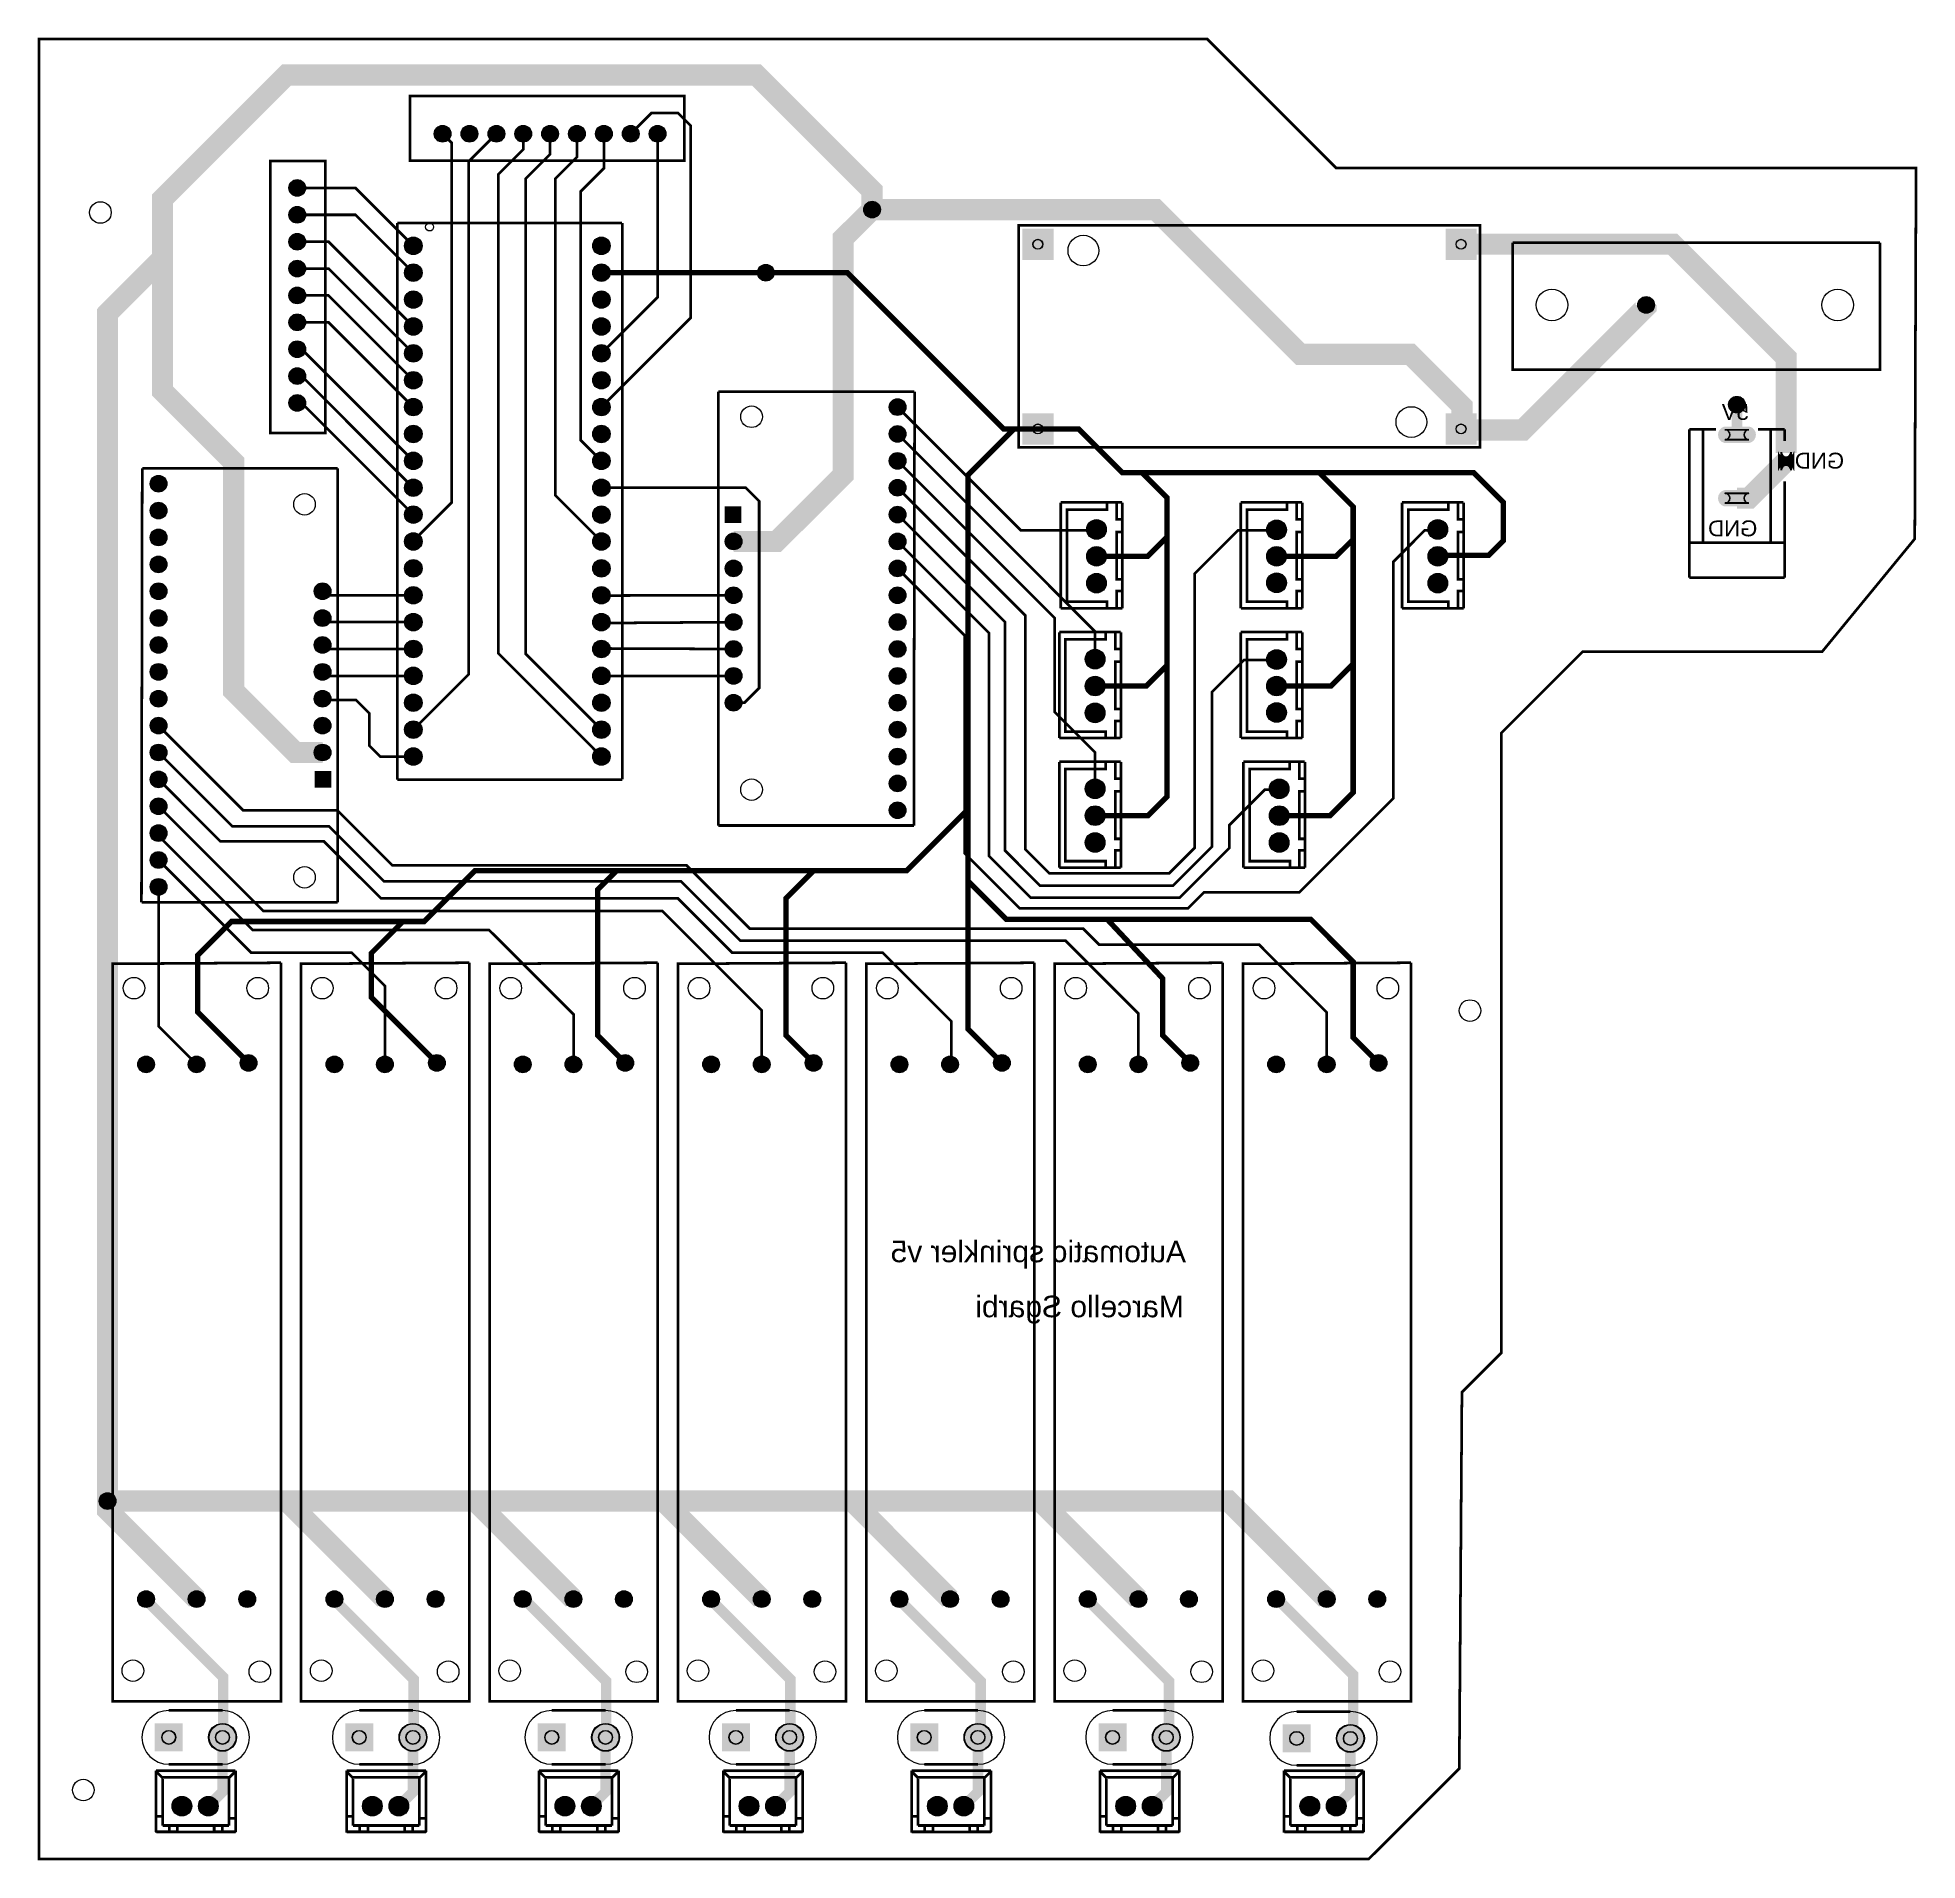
# Model space of a CAD drawing. Header units: millimetres. Extents: x 13 to 191, y -72 to 100.
import ezdxf

# ---------------------------------------------------------------- set-up
doc = ezdxf.new("R2010")
doc.units = ezdxf.units.MM
for name, color, linetype, true_color in [('BoardOutLine', 7, 'Continuous', 0xff00ff), ('BottomLayer', 7, 'Continuous', 0x0000ff), ('BottomSolderMaskLayer', 7, 'Continuous', 0xaa00ff), ('Document', 7, 'Continuous', 0xffffff), ('Multi-Layer', 7, 'Continuous', 0xc0c0c0), ('TopLayer', 7, 'Continuous', 0xff0000), ('TopSilkLayer', 7, 'Continuous', 0xffcc00), ('TopSolderMaskLayer', 7, 'Continuous', 0x800080)]:
    doc.layers.add(name, color=color, linetype=linetype, true_color=true_color)
doc.styles.get("Standard").update_dxf_attribs({"font": 'arial.ttf'})

msp = doc.modelspace()

# ---------------------------------------------------------------- texts
at = {"layer": 'BottomSilkLayer', "text_generation_flag": 2}
for s, height, p in [('5V', 1.5, (175.2, 64.2)), ('GND', 1.5, (184.2, 59.6)), ('GND', 1.5, (176, 53.2)), ('Automatic sprinkler v5', 2.032, (122, -15.4)), ('Marcello Sgarbi', 2.032, (121.8, -20.6))]:
    msp.add_text(s, height=height, dxfattribs=at).set_placement(p)

# ---------------------------------------------------------------- hatches: boundary and pattern name
at = {"layer": 'BottomSolderMaskLayer'}
for points in [[(50.95, 91.24, 1), (52.53, 91.24, 1)], [(53.49, 91.24, 1), (55.07, 91.24, 1)], [(56.03, 91.24, 1), (57.61, 91.24, 1)], [(58.57, 91.24, 1), (60.15, 91.24, 1)], [(61.11, 91.24, 1), (62.69, 91.24, 1)], [(63.65, 91.24, 1), (65.23, 91.24, 1)], [(66.19, 91.24, 1), (67.77, 91.24, 1)], [(68.73, 91.24, 1), (70.31, 91.24, 1)], [(71.27, 91.24, 1), (72.85, 91.24, 1)], [(37.21, 86.12, 1), (38.79, 86.12, 1)], [(37.21, 83.58, 1), (38.79, 83.58, 1)], [(91.54, 84.07, 1), (93.12, 84.07, 1)], [(37.21, 81.04, 1), (38.79, 81.04, 1)], [(106.53, 82.28), (109.48, 82.28), (109.48, 79.32), (106.53, 79.32)], [(146.53, 82.28), (149.48, 82.28), (149.48, 79.32), (146.53, 79.32)], [(48.14, 80.65, 1), (49.8, 80.65, 1)], [(65.92, 80.65, 1), (67.58, 80.65, 1)], [(37.21, 78.5, 1), (38.79, 78.5, 1)], [(48.14, 78.11, 1), (49.8, 78.11, 1)], [(65.92, 78.11, 1), (67.58, 78.11, 1)], [(81.5, 78.11, 1), (83.07, 78.11, 1)], [(37.21, 75.96, 1), (38.79, 75.96, 1)], [(48.14, 75.57, 1), (49.8, 75.57, 1)], [(65.92, 75.57, 1), (67.58, 75.57, 1)], [(164.7, 75.06, 1), (166.28, 75.06, 1)], [(37.21, 73.42, 1), (38.79, 73.42, 1)], [(48.14, 73.03, 1), (49.8, 73.03, 1)], [(65.92, 73.03, 1), (67.58, 73.03, 1)], [(37.21, 70.88, 1), (38.79, 70.88, 1)], [(48.14, 70.49, 1), (49.8, 70.49, 1)], [(65.92, 70.49, 1), (67.58, 70.49, 1)], [(37.21, 68.34, 1), (38.79, 68.34, 1)], [(48.14, 67.95, 1), (49.8, 67.95, 1)], [(65.92, 67.95, 1), (67.58, 67.95, 1)], [(37.21, 65.8, 1), (38.79, 65.8, 1)], [(48.14, 65.41, 1), (49.8, 65.41, 1)], [(65.92, 65.41, 1), (67.58, 65.41, 1)], [(93.95, 65.41, 1), (95.53, 65.41, 1)], [(173.29, 65.64, 1), (174.86, 65.64, 1)], [(106.53, 64.83), (109.48, 64.83), (109.48, 61.87), (106.53, 61.87)], [(146.53, 64.83), (149.48, 64.83), (149.48, 61.87), (146.53, 61.87)], [(48.14, 62.87, 1), (49.8, 62.87, 1)], [(65.92, 62.87, 1), (67.58, 62.87, 1)], [(93.95, 62.87, 1), (95.53, 62.87, 1)], [(172.89, 62.02, -0.785398), (172.89, 63.57), (175.26, 63.57, -0.785398), (175.26, 62.02)], [(48.14, 60.33, 1), (49.8, 60.33, 1)], [(65.92, 60.33, 1), (67.58, 60.33, 1)], [(93.95, 60.33, 1), (95.53, 60.33, 1)], [(179.5, 61.26, -0.785398), (177.95, 61.26), (177.95, 59.34, -0.785398), (179.5, 59.34)], [(24.1, 58.17, 1), (25.68, 58.17, 1)], [(48.14, 57.79, 1), (49.8, 57.79, 1)], [(65.92, 57.79, 1), (67.58, 57.79, 1)], [(93.95, 57.79, 1), (95.53, 57.79, 1)], [(175.26, 57.57, -0.785398), (175.26, 56.02), (172.89, 56.02, -0.785398), (172.89, 57.57)], [(24.1, 55.63, 1), (25.68, 55.63, 1)], [(48.14, 55.25, 1), (49.8, 55.25, 1)], [(65.92, 55.25, 1), (67.58, 55.25, 1)], [(79.98, 54.46), (78.4, 54.46), (78.4, 56.03), (79.98, 56.03)], [(93.95, 55.25, 1), (95.53, 55.25, 1)], [(24.1, 53.09, 1), (25.68, 53.09, 1)], [(48.14, 52.71, 1), (49.8, 52.71, 1)], [(65.92, 52.71, 1), (67.58, 52.71, 1)], [(78.45, 52.71, 1), (80.03, 52.71, 1)], [(93.95, 52.71, 1), (95.53, 52.71, 1)], [(112.61, 53.85, 1), (114.46, 53.85, 1)], [(129.63, 53.81, 1), (131.48, 53.81, 1)], [(144.87, 53.85, 1), (146.72, 53.85, 1)], [(112.61, 51.31, 1), (114.46, 51.31, 1)], [(129.63, 51.31, 1), (131.48, 51.31, 1)], [(144.87, 51.31, 1), (146.72, 51.31, 1)], [(24.1, 50.55, 1), (25.68, 50.55, 1)], [(48.14, 50.17, 1), (49.8, 50.17, 1)], [(65.92, 50.17, 1), (67.58, 50.17, 1)], [(78.45, 50.17, 1), (80.03, 50.17, 1)], [(93.95, 50.17, 1), (95.53, 50.17, 1)], [(24.1, 48.01, 1), (25.68, 48.01, 1)], [(39.6, 48.01, 1), (41.18, 48.01, 1)], [(48.14, 47.63, 1), (49.8, 47.63, 1)], [(65.92, 47.63, 1), (67.58, 47.63, 1)], [(78.45, 47.63, 1), (80.03, 47.63, 1)], [(93.95, 47.63, 1), (95.53, 47.63, 1)], [(112.61, 48.77, 1), (114.46, 48.77, 1)], [(129.63, 48.81, 1), (131.48, 48.81, 1)], [(144.87, 48.77, 1), (146.72, 48.77, 1)], [(24.1, 45.47, 1), (25.68, 45.47, 1)], [(39.6, 45.47, 1), (41.18, 45.47, 1)], [(48.14, 45.09, 1), (49.8, 45.09, 1)], [(65.92, 45.09, 1), (67.58, 45.09, 1)], [(78.45, 45.09, 1), (80.03, 45.09, 1)], [(93.95, 45.09, 1), (95.53, 45.09, 1)], [(24.1, 42.93, 1), (25.68, 42.93, 1)], [(39.6, 42.93, 1), (41.18, 42.93, 1)], [(48.14, 42.55, 1), (49.8, 42.55, 1)], [(65.92, 42.55, 1), (67.58, 42.55, 1)], [(78.45, 42.55, 1), (80.03, 42.55, 1)], [(93.95, 42.55, 1), (95.53, 42.55, 1)], [(24.1, 40.39, 1), (25.68, 40.39, 1)], [(39.6, 40.39, 1), (41.18, 40.39, 1)], [(112.49, 41.59, 1), (114.34, 41.59, 1)], [(129.63, 41.55, 1), (131.48, 41.55, 1)], [(48.14, 40.01, 1), (49.8, 40.01, 1)], [(65.92, 40.01, 1), (67.58, 40.01, 1)], [(78.45, 40.01, 1), (80.03, 40.01, 1)], [(93.95, 40.01, 1), (95.53, 40.01, 1)], [(112.49, 39.05, 1), (114.34, 39.05, 1)], [(129.63, 39.05, 1), (131.48, 39.05, 1)], [(24.1, 37.85, 1), (25.68, 37.85, 1)], [(39.6, 37.85, 1), (41.18, 37.85, 1)], [(48.14, 37.47, 1), (49.8, 37.47, 1)], [(65.92, 37.47, 1), (67.58, 37.47, 1)], [(78.45, 37.47, 1), (80.03, 37.47, 1)], [(93.95, 37.47, 1), (95.53, 37.47, 1)], [(112.49, 36.51, 1), (114.34, 36.51, 1)], [(129.63, 36.55, 1), (131.48, 36.55, 1)], [(24.1, 35.31, 1), (25.68, 35.31, 1)], [(39.6, 35.31, 1), (41.18, 35.31, 1)], [(48.14, 34.93, 1), (49.8, 34.93, 1)], [(65.92, 34.93, 1), (67.58, 34.93, 1)], [(93.95, 34.93, 1), (95.53, 34.93, 1)], [(24.1, 32.77, 1), (25.68, 32.77, 1)], [(39.6, 32.77, 1), (41.18, 32.77, 1)], [(48.14, 32.39, 1), (49.8, 32.39, 1)], [(65.92, 32.39, 1), (67.58, 32.39, 1)], [(93.95, 32.39, 1), (95.53, 32.39, 1)], [(24.1, 30.23, 1), (25.68, 30.23, 1)], [(39.66, 31.01), (41.23, 31.01), (41.23, 29.44), (39.66, 29.44)], [(93.95, 29.85, 1), (95.53, 29.85, 1)], [(112.49, 29.34, 1), (114.34, 29.34, 1)], [(129.89, 29.34, 1), (131.74, 29.34, 1)], [(24.1, 27.69, 1), (25.68, 27.69, 1)], [(93.95, 27.31, 1), (95.53, 27.31, 1)], [(112.49, 26.8, 1), (114.34, 26.8, 1)], [(129.89, 26.8, 1), (131.74, 26.8, 1)], [(24.1, 25.15, 1), (25.68, 25.15, 1)], [(112.49, 24.26, 1), (114.34, 24.26, 1)], [(129.89, 24.26, 1), (131.74, 24.26, 1)], [(24.1, 22.61, 1), (25.68, 22.61, 1)], [(24.1, 20.07, 1), (25.68, 20.07, 1)], [(22.93, 3.3, 1), (24.5, 3.3, 1)], [(27.71, 3.3, 1), (29.28, 3.3, 1)], [(32.61, 3.43, 1), (34.19, 3.43, 1)], [(40.73, 3.3, 1), (42.3, 3.3, 1)], [(45.51, 3.3, 1), (47.08, 3.3, 1)], [(50.41, 3.43, 1), (51.99, 3.43, 1)], [(58.53, 3.3, 1), (60.1, 3.3, 1)], [(63.31, 3.3, 1), (64.88, 3.3, 1)], [(68.22, 3.43, 1), (69.79, 3.43, 1)], [(76.33, 3.3, 1), (77.91, 3.3, 1)], [(81.11, 3.3, 1), (82.69, 3.3, 1)], [(86.02, 3.43, 1), (87.59, 3.43, 1)], [(94.13, 3.3, 1), (95.71, 3.3, 1)], [(98.91, 3.3, 1), (100.49, 3.3, 1)], [(103.82, 3.43, 1), (105.39, 3.43, 1)], [(111.93, 3.3, 1), (113.51, 3.3, 1)], [(116.71, 3.3, 1), (118.29, 3.3, 1)], [(121.62, 3.43, 1), (123.2, 3.43, 1)], [(129.73, 3.3, 1), (131.31, 3.3, 1)], [(134.51, 3.3, 1), (136.09, 3.3, 1)], [(139.42, 3.43, 1), (141, 3.43, 1)], [(19.28, -37.97, 1), (20.85, -37.97, 1)], [(22.93, -47.24, 1), (24.5, -47.24, 1)], [(27.71, -47.24, 1), (29.28, -47.24, 1)], [(32.49, -47.24, 1), (34.06, -47.24, 1)], [(40.73, -47.24, 1), (42.3, -47.24, 1)], [(45.51, -47.24, 1), (47.08, -47.24, 1)], [(50.29, -47.24, 1), (51.86, -47.24, 1)], [(58.53, -47.24, 1), (60.1, -47.24, 1)], [(63.31, -47.24, 1), (64.88, -47.24, 1)], [(68.09, -47.24, 1), (69.66, -47.24, 1)], [(76.33, -47.24, 1), (77.91, -47.24, 1)], [(81.11, -47.24, 1), (82.69, -47.24, 1)], [(85.89, -47.24, 1), (87.47, -47.24, 1)], [(94.13, -47.24, 1), (95.71, -47.24, 1)], [(98.91, -47.24, 1), (100.49, -47.24, 1)], [(103.69, -47.24, 1), (105.27, -47.24, 1)], [(111.93, -47.24, 1), (113.51, -47.24, 1)], [(116.71, -47.24, 1), (118.29, -47.24, 1)], [(121.49, -47.24, 1), (123.07, -47.24, 1)], [(129.73, -47.24, 1), (131.31, -47.24, 1)], [(134.51, -47.24, 1), (136.09, -47.24, 1)], [(139.29, -47.24, 1), (140.87, -47.24, 1)], [(27.18, -61.62), (24.54, -61.62), (24.54, -58.98), (27.18, -58.98)], [(29.62, -60.3, 1), (32.26, -60.3, 1)], [(45.18, -61.62), (42.54, -61.62), (42.54, -58.98), (45.18, -58.98)], [(47.62, -60.3, 1), (50.26, -60.3, 1)], [(63.38, -61.62), (60.74, -61.62), (60.74, -58.98), (63.38, -58.98)], [(65.82, -60.3, 1), (68.46, -60.3, 1)], [(80.78, -61.62), (78.14, -61.62), (78.14, -58.98), (80.78, -58.98)], [(83.22, -60.3, 1), (85.86, -60.3, 1)], [(98.58, -61.62), (95.94, -61.62), (95.94, -58.98), (98.58, -58.98)], [(101.02, -60.3, 1), (103.66, -60.3, 1)], [(116.38, -61.62), (113.74, -61.62), (113.74, -58.98), (116.38, -58.98)], [(118.82, -60.3, 1), (121.46, -60.3, 1)], [(133.78, -61.72), (131.14, -61.72), (131.14, -59.08), (133.78, -59.08)], [(136.22, -60.4, 1), (138.86, -60.4, 1)], [(26.17, -66.8, 1), (28.02, -66.8, 1)], [(28.68, -66.8, 1), (30.53, -66.8, 1)], [(44.17, -66.8, 1), (46.02, -66.8, 1)], [(46.68, -66.8, 1), (48.53, -66.8, 1)], [(62.37, -66.8, 1), (64.22, -66.8, 1)], [(64.88, -66.8, 1), (66.73, -66.8, 1)], [(79.77, -66.8, 1), (81.62, -66.8, 1)], [(82.28, -66.8, 1), (84.13, -66.8, 1)], [(97.57, -66.8, 1), (99.42, -66.8, 1)], [(100.08, -66.8, 1), (101.93, -66.8, 1)], [(115.37, -66.8, 1), (117.22, -66.8, 1)], [(117.88, -66.8, 1), (119.73, -66.8, 1)], [(132.77, -66.8, 1), (134.62, -66.8, 1)], [(135.28, -66.8, 1), (137.13, -66.8, 1)]]:
    msp.add_hatch(color=256, dxfattribs=at).paths.add_polyline_path(points)
at = {"layer": 'Document'}
for points in [[(110.14, 56.31), (110.14, 56.51), (115.84, 56.51), (115.84, 56.31)], [(110.14, 46.51), (110.14, 56.31), (110.34, 56.31), (110.34, 46.51)], [(115.84, 56.51), (116.04, 56.51), (116.04, 53.61), (115.84, 53.61)], [(127.16, 56.31), (127.16, 56.51), (132.86, 56.51), (132.86, 56.31)], [(127.16, 46.51), (127.16, 56.31), (127.36, 56.31), (127.36, 46.51)], [(132.86, 56.51), (133.06, 56.51), (133.06, 53.61), (132.86, 53.61)], [(142.4, 56.31), (142.4, 56.51), (148.1, 56.51), (148.1, 56.31)], [(142.4, 46.51), (142.4, 56.31), (142.6, 56.31), (142.6, 46.51)], [(148.1, 56.51), (148.3, 56.51), (148.3, 53.61), (148.1, 53.61)], [(115.84, 50.01), (116.04, 50.01), (116.04, 52.81), (115.84, 52.81)], [(132.86, 50.01), (133.06, 50.01), (133.06, 52.81), (132.86, 52.81)], [(148.1, 50.01), (148.3, 50.01), (148.3, 52.81), (148.1, 52.81)], [(115.84, 46.31), (115.84, 48.81), (116.04, 48.81), (116.04, 46.31)], [(132.86, 46.31), (132.86, 48.81), (133.06, 48.81), (133.06, 46.31)], [(148.1, 46.31), (148.1, 48.81), (148.3, 48.81), (148.3, 46.31)], [(115.84, 46.31), (110.14, 46.31), (110.14, 46.51), (115.84, 46.51)], [(132.86, 46.31), (127.16, 46.31), (127.16, 46.51), (132.86, 46.51)], [(148.1, 46.31), (142.4, 46.31), (142.4, 46.51), (148.1, 46.51)], [(110.01, 44.05), (110.01, 44.25), (115.71, 44.25), (115.71, 44.05)], [(110.01, 34.25), (110.01, 44.05), (110.21, 44.05), (110.21, 34.25)], [(115.71, 44.25), (115.91, 44.25), (115.91, 41.35), (115.71, 41.35)], [(127.16, 44.05), (127.16, 44.25), (132.86, 44.25), (132.86, 44.05)], [(127.16, 34.25), (127.16, 44.05), (127.36, 44.05), (127.36, 34.25)], [(132.86, 44.25), (133.06, 44.25), (133.06, 41.35), (132.86, 41.35)], [(115.71, 37.75), (115.91, 37.75), (115.91, 40.55), (115.71, 40.55)], [(132.86, 37.75), (133.06, 37.75), (133.06, 40.55), (132.86, 40.55)], [(115.71, 34.05), (115.71, 36.55), (115.91, 36.55), (115.91, 34.05)], [(132.86, 34.05), (132.86, 36.55), (133.06, 36.55), (133.06, 34.05)], [(115.71, 34.05), (110.01, 34.05), (110.01, 34.25), (115.71, 34.25)], [(132.86, 34.05), (127.16, 34.05), (127.16, 34.25), (132.86, 34.25)], [(110.01, 31.8), (110.01, 32), (115.71, 32), (115.71, 31.8)], [(115.71, 32), (115.91, 32), (115.91, 29.1), (115.71, 29.1)], [(127.41, 31.8), (127.41, 32), (133.11, 32), (133.11, 31.8)], [(133.11, 32), (133.31, 32), (133.31, 29.1), (133.11, 29.1)], [(110.01, 22), (110.01, 31.8), (110.21, 31.8), (110.21, 22)], [(127.41, 22), (127.41, 31.8), (127.61, 31.8), (127.61, 22)], [(115.71, 25.5), (115.91, 25.5), (115.91, 28.3), (115.71, 28.3)], [(133.11, 25.5), (133.31, 25.5), (133.31, 28.3), (133.11, 28.3)], [(115.71, 21.8), (115.71, 24.3), (115.91, 24.3), (115.91, 21.8)], [(133.11, 21.8), (133.11, 24.3), (133.31, 24.3), (133.31, 21.8)], [(115.71, 21.8), (110.01, 21.8), (110.01, 22), (115.71, 22)], [(133.11, 21.8), (127.41, 21.8), (127.41, 22), (133.11, 22)], [(32.25, -68), (32.15, -68), (32.05, -68), (32.05, -63.6), (24.85, -63.6), (24.75, -63.6), (24.75, -68), (24.55, -68), (24.55, -63.4), (32.25, -63.4)], [(50.25, -68), (50.15, -68), (50.05, -68), (50.05, -63.6), (42.85, -63.6), (42.75, -63.6), (42.75, -68), (42.55, -68), (42.55, -63.4), (50.25, -63.4)], [(68.45, -68), (68.35, -68), (68.25, -68), (68.25, -63.6), (61.05, -63.6), (60.95, -63.6), (60.95, -68), (60.75, -68), (60.75, -63.4), (68.45, -63.4)], [(85.85, -68), (85.75, -68), (85.65, -68), (85.65, -63.6), (78.45, -63.6), (78.35, -63.6), (78.35, -68), (78.15, -68), (78.15, -63.4), (85.85, -63.4)], [(103.65, -68), (103.55, -68), (103.45, -68), (103.45, -63.6), (96.25, -63.6), (96.15, -63.6), (96.15, -68), (95.95, -68), (95.95, -63.4), (103.65, -63.4)], [(121.45, -68), (121.35, -68), (121.25, -68), (121.25, -63.6), (114.05, -63.6), (113.95, -63.6), (113.95, -68), (113.75, -68), (113.75, -63.4), (121.45, -63.4)], [(138.85, -68), (138.75, -68), (138.65, -68), (138.65, -63.6), (131.45, -63.6), (131.35, -63.6), (131.35, -68), (131.15, -68), (131.15, -63.4), (138.85, -63.4)], [(24.55, -68.5), (24.55, -69.3), (26.75, -69.3), (26.75, -69.1), (24.75, -69.1), (24.75, -68.5)], [(32.25, -68.5), (32.25, -69.3), (30.05, -69.3), (30.05, -69.1), (32.05, -69.1), (32.05, -68.5)], [(42.55, -68.5), (42.55, -69.3), (44.75, -69.3), (44.75, -69.1), (42.75, -69.1), (42.75, -68.5)], [(50.25, -68.5), (50.25, -69.3), (48.05, -69.3), (48.05, -69.1), (50.05, -69.1), (50.05, -68.5)], [(60.75, -68.5), (60.75, -69.3), (62.95, -69.3), (62.95, -69.1), (60.95, -69.1), (60.95, -68.5)], [(68.45, -68.5), (68.45, -69.3), (66.25, -69.3), (66.25, -69.1), (68.25, -69.1), (68.25, -68.5)], [(78.15, -68.5), (78.15, -69.3), (80.35, -69.3), (80.35, -69.1), (78.35, -69.1), (78.35, -68.5)], [(85.85, -68.5), (85.85, -69.3), (83.65, -69.3), (83.65, -69.1), (85.65, -69.1), (85.65, -68.5)], [(95.95, -68.5), (95.95, -69.3), (98.15, -69.3), (98.15, -69.1), (96.15, -69.1), (96.15, -68.5)], [(103.65, -68.5), (103.65, -69.3), (101.45, -69.3), (101.45, -69.1), (103.45, -69.1), (103.45, -68.5)], [(113.75, -68.5), (113.75, -69.3), (115.95, -69.3), (115.95, -69.1), (113.95, -69.1), (113.95, -68.5)], [(121.45, -68.5), (121.45, -69.3), (119.25, -69.3), (119.25, -69.1), (121.25, -69.1), (121.25, -68.5)], [(131.15, -68.5), (131.15, -69.3), (133.35, -69.3), (133.35, -69.1), (131.35, -69.1), (131.35, -68.5)], [(138.85, -68.5), (138.85, -69.3), (136.65, -69.3), (136.65, -69.1), (138.65, -69.1), (138.65, -68.5)]]:
    msp.add_hatch(color=256, dxfattribs=at).paths.add_polyline_path(points)
at = {"layer": 'Multi-Layer'}
for points in [[(50.98, 91.24, 1), (52.5, 91.24, 1)], [(53.52, 91.24, 1), (55.04, 91.24, 1)], [(56.06, 91.24, 1), (57.58, 91.24, 1)], [(58.6, 91.24, 1), (60.12, 91.24, 1)], [(61.14, 91.24, 1), (62.66, 91.24, 1)], [(63.68, 91.24, 1), (65.2, 91.24, 1)], [(66.22, 91.24, 1), (67.74, 91.24, 1)], [(68.76, 91.24, 1), (70.28, 91.24, 1)], [(71.3, 91.24, 1), (72.82, 91.24, 1)], [(37.24, 86.12, 1), (38.76, 86.12, 1)], [(37.24, 83.58, 1), (38.76, 83.58, 1)], [(37.24, 81.04, 1), (38.76, 81.04, 1)], [(106.55, 82.25), (109.45, 82.25), (109.45, 79.35), (106.55, 79.35)], [(146.55, 82.25), (149.45, 82.25), (149.45, 79.35), (146.55, 79.35)], [(48.17, 80.65, 1), (49.77, 80.65, 1)], [(65.95, 80.65, 1), (67.55, 80.65, 1)], [(37.24, 78.5, 1), (38.76, 78.5, 1)], [(48.17, 78.11, 1), (49.77, 78.11, 1)], [(65.95, 78.11, 1), (67.55, 78.11, 1)], [(37.24, 75.96, 1), (38.76, 75.96, 1)], [(48.17, 75.57, 1), (49.77, 75.57, 1)], [(65.95, 75.57, 1), (67.55, 75.57, 1)], [(164.73, 75.06, 1), (166.25, 75.06, 1)], [(37.24, 73.42, 1), (38.76, 73.42, 1)], [(48.17, 73.03, 1), (49.77, 73.03, 1)], [(65.95, 73.03, 1), (67.55, 73.03, 1)], [(37.24, 70.88, 1), (38.76, 70.88, 1)], [(48.17, 70.49, 1), (49.77, 70.49, 1)], [(65.95, 70.49, 1), (67.55, 70.49, 1)], [(37.24, 68.34, 1), (38.76, 68.34, 1)], [(48.17, 67.95, 1), (49.77, 67.95, 1)], [(65.95, 67.95, 1), (67.55, 67.95, 1)], [(37.24, 65.8, 1), (38.76, 65.8, 1)], [(48.17, 65.41, 1), (49.77, 65.41, 1)], [(65.95, 65.41, 1), (67.55, 65.41, 1)], [(93.98, 65.41, 1), (95.5, 65.41, 1)], [(173.31, 65.64, 1), (174.84, 65.64, 1)], [(106.55, 64.8), (109.45, 64.8), (109.45, 61.9), (106.55, 61.9)], [(146.55, 64.8), (149.45, 64.8), (149.45, 61.9), (146.55, 61.9)], [(48.17, 62.87, 1), (49.77, 62.87, 1)], [(65.95, 62.87, 1), (67.55, 62.87, 1)], [(93.98, 62.87, 1), (95.5, 62.87, 1)], [(172.92, 62.05, -0.785398), (172.92, 63.55), (175.22, 63.55, -0.785398), (175.22, 62.05)], [(48.17, 60.33, 1), (49.77, 60.33, 1)], [(65.95, 60.33, 1), (67.55, 60.33, 1)], [(93.98, 60.33, 1), (95.5, 60.33, 1)], [(179.47, 61.25, -0.785398), (177.97, 61.25), (177.97, 59.35, -0.785398), (179.47, 59.35)], [(24.13, 58.17, 1), (25.65, 58.17, 1)], [(48.17, 57.79, 1), (49.77, 57.79, 1)], [(65.95, 57.79, 1), (67.55, 57.79, 1)], [(93.98, 57.79, 1), (95.5, 57.79, 1)], [(175.22, 57.55, -0.785398), (175.22, 56.05), (172.92, 56.05, -0.785398), (172.92, 57.55)], [(24.13, 55.63, 1), (25.65, 55.63, 1)], [(48.17, 55.25, 1), (49.77, 55.25, 1)], [(65.95, 55.25, 1), (67.55, 55.25, 1)], [(79.95, 54.48), (78.43, 54.48), (78.43, 56.01), (79.95, 56.01)], [(93.98, 55.25, 1), (95.5, 55.25, 1)], [(24.13, 53.09, 1), (25.65, 53.09, 1)], [(48.17, 52.71, 1), (49.77, 52.71, 1)], [(65.95, 52.71, 1), (67.55, 52.71, 1)], [(78.48, 52.71, 1), (80, 52.71, 1)], [(93.98, 52.71, 1), (95.5, 52.71, 1)], [(112.64, 53.85, 1), (114.44, 53.85, 1)], [(129.66, 53.81, 1), (131.46, 53.81, 1)], [(144.9, 53.85, 1), (146.7, 53.85, 1)], [(112.64, 51.31, 1), (114.44, 51.31, 1)], [(129.66, 51.31, 1), (131.46, 51.31, 1)], [(144.9, 51.31, 1), (146.7, 51.31, 1)], [(24.13, 50.55, 1), (25.65, 50.55, 1)], [(48.17, 50.17, 1), (49.77, 50.17, 1)], [(65.95, 50.17, 1), (67.55, 50.17, 1)], [(78.48, 50.17, 1), (80, 50.17, 1)], [(93.98, 50.17, 1), (95.5, 50.17, 1)], [(24.13, 48.01, 1), (25.65, 48.01, 1)], [(39.63, 48.01, 1), (41.15, 48.01, 1)], [(48.17, 47.63, 1), (49.77, 47.63, 1)], [(65.95, 47.63, 1), (67.55, 47.63, 1)], [(78.48, 47.63, 1), (80, 47.63, 1)], [(93.98, 47.63, 1), (95.5, 47.63, 1)], [(112.64, 48.77, 1), (114.44, 48.77, 1)], [(129.66, 48.81, 1), (131.46, 48.81, 1)], [(144.9, 48.77, 1), (146.7, 48.77, 1)], [(24.13, 45.47, 1), (25.65, 45.47, 1)], [(39.63, 45.47, 1), (41.15, 45.47, 1)], [(48.17, 45.09, 1), (49.77, 45.09, 1)], [(65.95, 45.09, 1), (67.55, 45.09, 1)], [(78.48, 45.09, 1), (80, 45.09, 1)], [(93.98, 45.09, 1), (95.5, 45.09, 1)], [(24.13, 42.93, 1), (25.65, 42.93, 1)], [(39.63, 42.93, 1), (41.15, 42.93, 1)], [(48.17, 42.55, 1), (49.77, 42.55, 1)], [(65.95, 42.55, 1), (67.55, 42.55, 1)], [(78.48, 42.55, 1), (80, 42.55, 1)], [(93.98, 42.55, 1), (95.5, 42.55, 1)], [(24.13, 40.39, 1), (25.65, 40.39, 1)], [(39.63, 40.39, 1), (41.15, 40.39, 1)], [(112.51, 41.59, 1), (114.31, 41.59, 1)], [(129.66, 41.55, 1), (131.46, 41.55, 1)], [(48.17, 40.01, 1), (49.77, 40.01, 1)], [(65.95, 40.01, 1), (67.55, 40.01, 1)], [(78.48, 40.01, 1), (80, 40.01, 1)], [(93.98, 40.01, 1), (95.5, 40.01, 1)], [(112.51, 39.05, 1), (114.31, 39.05, 1)], [(129.66, 39.05, 1), (131.46, 39.05, 1)], [(24.13, 37.85, 1), (25.65, 37.85, 1)], [(39.63, 37.85, 1), (41.15, 37.85, 1)], [(48.17, 37.47, 1), (49.77, 37.47, 1)], [(65.95, 37.47, 1), (67.55, 37.47, 1)], [(78.48, 37.47, 1), (80, 37.47, 1)], [(93.98, 37.47, 1), (95.5, 37.47, 1)], [(112.51, 36.51, 1), (114.31, 36.51, 1)], [(129.66, 36.55, 1), (131.46, 36.55, 1)], [(24.13, 35.31, 1), (25.65, 35.31, 1)], [(39.63, 35.31, 1), (41.15, 35.31, 1)], [(48.17, 34.93, 1), (49.77, 34.93, 1)], [(65.95, 34.93, 1), (67.55, 34.93, 1)], [(93.98, 34.93, 1), (95.5, 34.93, 1)], [(24.13, 32.77, 1), (25.65, 32.77, 1)], [(39.63, 32.77, 1), (41.15, 32.77, 1)], [(48.17, 32.39, 1), (49.77, 32.39, 1)], [(65.95, 32.39, 1), (67.55, 32.39, 1)], [(93.98, 32.39, 1), (95.5, 32.39, 1)], [(24.13, 30.23, 1), (25.65, 30.23, 1)], [(39.68, 30.99), (41.2, 30.99), (41.2, 29.46), (39.68, 29.46)], [(93.98, 29.85, 1), (95.5, 29.85, 1)], [(112.51, 29.34, 1), (114.31, 29.34, 1)], [(129.91, 29.34, 1), (131.71, 29.34, 1)], [(24.13, 27.69, 1), (25.65, 27.69, 1)], [(93.98, 27.31, 1), (95.5, 27.31, 1)], [(112.51, 26.8, 1), (114.31, 26.8, 1)], [(129.91, 26.8, 1), (131.71, 26.8, 1)], [(24.13, 25.15, 1), (25.65, 25.15, 1)], [(112.51, 24.26, 1), (114.31, 24.26, 1)], [(129.91, 24.26, 1), (131.71, 24.26, 1)], [(24.13, 22.61, 1), (25.65, 22.61, 1)], [(24.13, 20.07, 1), (25.65, 20.07, 1)], [(22.95, 3.3, 1), (24.48, 3.3, 1)], [(27.73, 3.3, 1), (29.26, 3.3, 1)], [(32.64, 3.43, 1), (34.16, 3.43, 1)], [(40.75, 3.3, 1), (42.28, 3.3, 1)], [(45.53, 3.3, 1), (47.06, 3.3, 1)], [(50.44, 3.43, 1), (51.96, 3.43, 1)], [(58.56, 3.3, 1), (60.08, 3.3, 1)], [(63.34, 3.3, 1), (64.86, 3.3, 1)], [(68.24, 3.43, 1), (69.77, 3.43, 1)], [(76.36, 3.3, 1), (77.88, 3.3, 1)], [(81.14, 3.3, 1), (82.66, 3.3, 1)], [(86.04, 3.43, 1), (87.57, 3.43, 1)], [(94.16, 3.3, 1), (95.68, 3.3, 1)], [(98.94, 3.3, 1), (100.46, 3.3, 1)], [(103.84, 3.43, 1), (105.37, 3.43, 1)], [(111.96, 3.3, 1), (113.48, 3.3, 1)], [(116.74, 3.3, 1), (118.26, 3.3, 1)], [(121.65, 3.43, 1), (123.17, 3.43, 1)], [(129.76, 3.3, 1), (131.28, 3.3, 1)], [(134.54, 3.3, 1), (136.06, 3.3, 1)], [(139.45, 3.43, 1), (140.97, 3.43, 1)], [(22.95, -47.24, 1), (24.48, -47.24, 1)], [(27.73, -47.24, 1), (29.26, -47.24, 1)], [(32.51, -47.24, 1), (34.04, -47.24, 1)], [(40.75, -47.24, 1), (42.28, -47.24, 1)], [(45.53, -47.24, 1), (47.06, -47.24, 1)], [(50.31, -47.24, 1), (51.84, -47.24, 1)], [(58.56, -47.24, 1), (60.08, -47.24, 1)], [(63.34, -47.24, 1), (64.86, -47.24, 1)], [(68.12, -47.24, 1), (69.64, -47.24, 1)], [(76.36, -47.24, 1), (77.88, -47.24, 1)], [(81.14, -47.24, 1), (82.66, -47.24, 1)], [(85.92, -47.24, 1), (87.44, -47.24, 1)], [(94.16, -47.24, 1), (95.68, -47.24, 1)], [(98.94, -47.24, 1), (100.46, -47.24, 1)], [(103.72, -47.24, 1), (105.24, -47.24, 1)], [(111.96, -47.24, 1), (113.48, -47.24, 1)], [(116.74, -47.24, 1), (118.26, -47.24, 1)], [(121.52, -47.24, 1), (123.04, -47.24, 1)], [(129.76, -47.24, 1), (131.28, -47.24, 1)], [(134.54, -47.24, 1), (136.06, -47.24, 1)], [(139.32, -47.24, 1), (140.84, -47.24, 1)], [(27.13, -61.57), (24.59, -61.57), (24.59, -59.03), (27.13, -59.03)], [(29.67, -60.3, 1), (32.21, -60.3, 1)], [(45.13, -61.57), (42.59, -61.57), (42.59, -59.03), (45.13, -59.03)], [(47.67, -60.3, 1), (50.21, -60.3, 1)], [(63.33, -61.57), (60.79, -61.57), (60.79, -59.03), (63.33, -59.03)], [(65.87, -60.3, 1), (68.41, -60.3, 1)], [(80.73, -61.57), (78.19, -61.57), (78.19, -59.03), (80.73, -59.03)], [(83.27, -60.3, 1), (85.81, -60.3, 1)], [(98.53, -61.57), (95.99, -61.57), (95.99, -59.03), (98.53, -59.03)], [(101.07, -60.3, 1), (103.61, -60.3, 1)], [(116.33, -61.57), (113.79, -61.57), (113.79, -59.03), (116.33, -59.03)], [(118.87, -60.3, 1), (121.41, -60.3, 1)], [(133.73, -61.67), (131.19, -61.67), (131.19, -59.13), (133.73, -59.13)], [(136.27, -60.4, 1), (138.81, -60.4, 1)], [(26.2, -66.8, 1), (28, -66.8, 1)], [(28.7, -66.8, 1), (30.5, -66.8, 1)], [(44.2, -66.8, 1), (46, -66.8, 1)], [(46.7, -66.8, 1), (48.5, -66.8, 1)], [(62.4, -66.8, 1), (64.2, -66.8, 1)], [(64.9, -66.8, 1), (66.7, -66.8, 1)], [(79.8, -66.8, 1), (81.6, -66.8, 1)], [(82.3, -66.8, 1), (84.1, -66.8, 1)], [(97.6, -66.8, 1), (99.4, -66.8, 1)], [(100.1, -66.8, 1), (101.9, -66.8, 1)], [(115.4, -66.8, 1), (117.2, -66.8, 1)], [(117.9, -66.8, 1), (119.7, -66.8, 1)], [(132.8, -66.8, 1), (134.6, -66.8, 1)], [(135.3, -66.8, 1), (137.1, -66.8, 1)]]:
    msp.add_hatch(color=256, dxfattribs=at).paths.add_polyline_path(points)
at = {"layer": 'TopSolderMaskLayer'}
for points in [[(50.95, 91.24, 1), (52.53, 91.24, 1)], [(53.49, 91.24, 1), (55.07, 91.24, 1)], [(56.03, 91.24, 1), (57.61, 91.24, 1)], [(58.57, 91.24, 1), (60.15, 91.24, 1)], [(61.11, 91.24, 1), (62.69, 91.24, 1)], [(63.65, 91.24, 1), (65.23, 91.24, 1)], [(66.19, 91.24, 1), (67.77, 91.24, 1)], [(68.73, 91.24, 1), (70.31, 91.24, 1)], [(71.27, 91.24, 1), (72.85, 91.24, 1)], [(37.21, 86.12, 1), (38.79, 86.12, 1)], [(37.21, 83.58, 1), (38.79, 83.58, 1)], [(91.54, 84.07, 1), (93.12, 84.07, 1)], [(37.21, 81.04, 1), (38.79, 81.04, 1)], [(106.53, 82.28), (109.48, 82.28), (109.48, 79.32), (106.53, 79.32)], [(146.53, 82.28), (149.48, 82.28), (149.48, 79.32), (146.53, 79.32)], [(48.14, 80.65, 1), (49.8, 80.65, 1)], [(65.92, 80.65, 1), (67.58, 80.65, 1)], [(37.21, 78.5, 1), (38.79, 78.5, 1)], [(48.14, 78.11, 1), (49.8, 78.11, 1)], [(65.92, 78.11, 1), (67.58, 78.11, 1)], [(81.5, 78.11, 1), (83.07, 78.11, 1)], [(37.21, 75.96, 1), (38.79, 75.96, 1)], [(48.14, 75.57, 1), (49.8, 75.57, 1)], [(65.92, 75.57, 1), (67.58, 75.57, 1)], [(164.7, 75.06, 1), (166.28, 75.06, 1)], [(37.21, 73.42, 1), (38.79, 73.42, 1)], [(48.14, 73.03, 1), (49.8, 73.03, 1)], [(65.92, 73.03, 1), (67.58, 73.03, 1)], [(37.21, 70.88, 1), (38.79, 70.88, 1)], [(48.14, 70.49, 1), (49.8, 70.49, 1)], [(65.92, 70.49, 1), (67.58, 70.49, 1)], [(37.21, 68.34, 1), (38.79, 68.34, 1)], [(48.14, 67.95, 1), (49.8, 67.95, 1)], [(65.92, 67.95, 1), (67.58, 67.95, 1)], [(37.21, 65.8, 1), (38.79, 65.8, 1)], [(48.14, 65.41, 1), (49.8, 65.41, 1)], [(65.92, 65.41, 1), (67.58, 65.41, 1)], [(93.95, 65.41, 1), (95.53, 65.41, 1)], [(173.29, 65.64, 1), (174.86, 65.64, 1)], [(106.53, 64.83), (109.48, 64.83), (109.48, 61.87), (106.53, 61.87)], [(146.53, 64.83), (149.48, 64.83), (149.48, 61.87), (146.53, 61.87)], [(48.14, 62.87, 1), (49.8, 62.87, 1)], [(65.92, 62.87, 1), (67.58, 62.87, 1)], [(93.95, 62.87, 1), (95.53, 62.87, 1)], [(172.89, 62.02, -0.785398), (172.89, 63.57), (175.26, 63.57, -0.785398), (175.26, 62.02)], [(48.14, 60.33, 1), (49.8, 60.33, 1)], [(65.92, 60.33, 1), (67.58, 60.33, 1)], [(93.95, 60.33, 1), (95.53, 60.33, 1)], [(179.5, 61.26, -0.785398), (177.95, 61.26), (177.95, 59.34, -0.785398), (179.5, 59.34)], [(24.1, 58.17, 1), (25.68, 58.17, 1)], [(48.14, 57.79, 1), (49.8, 57.79, 1)], [(65.92, 57.79, 1), (67.58, 57.79, 1)], [(93.95, 57.79, 1), (95.53, 57.79, 1)], [(175.26, 57.57, -0.785398), (175.26, 56.02), (172.89, 56.02, -0.785398), (172.89, 57.57)], [(24.1, 55.63, 1), (25.68, 55.63, 1)], [(48.14, 55.25, 1), (49.8, 55.25, 1)], [(65.92, 55.25, 1), (67.58, 55.25, 1)], [(79.98, 54.46), (78.4, 54.46), (78.4, 56.03), (79.98, 56.03)], [(93.95, 55.25, 1), (95.53, 55.25, 1)], [(24.1, 53.09, 1), (25.68, 53.09, 1)], [(48.14, 52.71, 1), (49.8, 52.71, 1)], [(65.92, 52.71, 1), (67.58, 52.71, 1)], [(78.45, 52.71, 1), (80.03, 52.71, 1)], [(93.95, 52.71, 1), (95.53, 52.71, 1)], [(112.61, 53.85, 1), (114.46, 53.85, 1)], [(129.63, 53.81, 1), (131.48, 53.81, 1)], [(144.87, 53.85, 1), (146.72, 53.85, 1)], [(112.61, 51.31, 1), (114.46, 51.31, 1)], [(129.63, 51.31, 1), (131.48, 51.31, 1)], [(144.87, 51.31, 1), (146.72, 51.31, 1)], [(24.1, 50.55, 1), (25.68, 50.55, 1)], [(48.14, 50.17, 1), (49.8, 50.17, 1)], [(65.92, 50.17, 1), (67.58, 50.17, 1)], [(78.45, 50.17, 1), (80.03, 50.17, 1)], [(93.95, 50.17, 1), (95.53, 50.17, 1)], [(24.1, 48.01, 1), (25.68, 48.01, 1)], [(39.6, 48.01, 1), (41.18, 48.01, 1)], [(48.14, 47.63, 1), (49.8, 47.63, 1)], [(65.92, 47.63, 1), (67.58, 47.63, 1)], [(78.45, 47.63, 1), (80.03, 47.63, 1)], [(93.95, 47.63, 1), (95.53, 47.63, 1)], [(112.61, 48.77, 1), (114.46, 48.77, 1)], [(129.63, 48.81, 1), (131.48, 48.81, 1)], [(144.87, 48.77, 1), (146.72, 48.77, 1)], [(24.1, 45.47, 1), (25.68, 45.47, 1)], [(39.6, 45.47, 1), (41.18, 45.47, 1)], [(48.14, 45.09, 1), (49.8, 45.09, 1)], [(65.92, 45.09, 1), (67.58, 45.09, 1)], [(78.45, 45.09, 1), (80.03, 45.09, 1)], [(93.95, 45.09, 1), (95.53, 45.09, 1)], [(24.1, 42.93, 1), (25.68, 42.93, 1)], [(39.6, 42.93, 1), (41.18, 42.93, 1)], [(48.14, 42.55, 1), (49.8, 42.55, 1)], [(65.92, 42.55, 1), (67.58, 42.55, 1)], [(78.45, 42.55, 1), (80.03, 42.55, 1)], [(93.95, 42.55, 1), (95.53, 42.55, 1)], [(24.1, 40.39, 1), (25.68, 40.39, 1)], [(39.6, 40.39, 1), (41.18, 40.39, 1)], [(112.49, 41.59, 1), (114.34, 41.59, 1)], [(129.63, 41.55, 1), (131.48, 41.55, 1)], [(48.14, 40.01, 1), (49.8, 40.01, 1)], [(65.92, 40.01, 1), (67.58, 40.01, 1)], [(78.45, 40.01, 1), (80.03, 40.01, 1)], [(93.95, 40.01, 1), (95.53, 40.01, 1)], [(112.49, 39.05, 1), (114.34, 39.05, 1)], [(129.63, 39.05, 1), (131.48, 39.05, 1)], [(24.1, 37.85, 1), (25.68, 37.85, 1)], [(39.6, 37.85, 1), (41.18, 37.85, 1)], [(48.14, 37.47, 1), (49.8, 37.47, 1)], [(65.92, 37.47, 1), (67.58, 37.47, 1)], [(78.45, 37.47, 1), (80.03, 37.47, 1)], [(93.95, 37.47, 1), (95.53, 37.47, 1)], [(112.49, 36.51, 1), (114.34, 36.51, 1)], [(129.63, 36.55, 1), (131.48, 36.55, 1)], [(24.1, 35.31, 1), (25.68, 35.31, 1)], [(39.6, 35.31, 1), (41.18, 35.31, 1)], [(48.14, 34.93, 1), (49.8, 34.93, 1)], [(65.92, 34.93, 1), (67.58, 34.93, 1)], [(93.95, 34.93, 1), (95.53, 34.93, 1)], [(24.1, 32.77, 1), (25.68, 32.77, 1)], [(39.6, 32.77, 1), (41.18, 32.77, 1)], [(48.14, 32.39, 1), (49.8, 32.39, 1)], [(65.92, 32.39, 1), (67.58, 32.39, 1)], [(93.95, 32.39, 1), (95.53, 32.39, 1)], [(24.1, 30.23, 1), (25.68, 30.23, 1)], [(39.66, 31.01), (41.23, 31.01), (41.23, 29.44), (39.66, 29.44)], [(93.95, 29.85, 1), (95.53, 29.85, 1)], [(112.49, 29.34, 1), (114.34, 29.34, 1)], [(129.89, 29.34, 1), (131.74, 29.34, 1)], [(24.1, 27.69, 1), (25.68, 27.69, 1)], [(93.95, 27.31, 1), (95.53, 27.31, 1)], [(112.49, 26.8, 1), (114.34, 26.8, 1)], [(129.89, 26.8, 1), (131.74, 26.8, 1)], [(24.1, 25.15, 1), (25.68, 25.15, 1)], [(112.49, 24.26, 1), (114.34, 24.26, 1)], [(129.89, 24.26, 1), (131.74, 24.26, 1)], [(24.1, 22.61, 1), (25.68, 22.61, 1)], [(24.1, 20.07, 1), (25.68, 20.07, 1)], [(22.93, 3.3, 1), (24.5, 3.3, 1)], [(27.71, 3.3, 1), (29.28, 3.3, 1)], [(32.61, 3.43, 1), (34.19, 3.43, 1)], [(40.73, 3.3, 1), (42.3, 3.3, 1)], [(45.51, 3.3, 1), (47.08, 3.3, 1)], [(50.41, 3.43, 1), (51.99, 3.43, 1)], [(58.53, 3.3, 1), (60.1, 3.3, 1)], [(63.31, 3.3, 1), (64.88, 3.3, 1)], [(68.22, 3.43, 1), (69.79, 3.43, 1)], [(76.33, 3.3, 1), (77.91, 3.3, 1)], [(81.11, 3.3, 1), (82.69, 3.3, 1)], [(86.02, 3.43, 1), (87.59, 3.43, 1)], [(94.13, 3.3, 1), (95.71, 3.3, 1)], [(98.91, 3.3, 1), (100.49, 3.3, 1)], [(103.82, 3.43, 1), (105.39, 3.43, 1)], [(111.93, 3.3, 1), (113.51, 3.3, 1)], [(116.71, 3.3, 1), (118.29, 3.3, 1)], [(121.62, 3.43, 1), (123.2, 3.43, 1)], [(129.73, 3.3, 1), (131.31, 3.3, 1)], [(134.51, 3.3, 1), (136.09, 3.3, 1)], [(139.42, 3.43, 1), (141, 3.43, 1)], [(19.28, -37.97, 1), (20.85, -37.97, 1)], [(22.93, -47.24, 1), (24.5, -47.24, 1)], [(27.71, -47.24, 1), (29.28, -47.24, 1)], [(32.49, -47.24, 1), (34.06, -47.24, 1)], [(40.73, -47.24, 1), (42.3, -47.24, 1)], [(45.51, -47.24, 1), (47.08, -47.24, 1)], [(50.29, -47.24, 1), (51.86, -47.24, 1)], [(58.53, -47.24, 1), (60.1, -47.24, 1)], [(63.31, -47.24, 1), (64.88, -47.24, 1)], [(68.09, -47.24, 1), (69.66, -47.24, 1)], [(76.33, -47.24, 1), (77.91, -47.24, 1)], [(81.11, -47.24, 1), (82.69, -47.24, 1)], [(85.89, -47.24, 1), (87.47, -47.24, 1)], [(94.13, -47.24, 1), (95.71, -47.24, 1)], [(98.91, -47.24, 1), (100.49, -47.24, 1)], [(103.69, -47.24, 1), (105.27, -47.24, 1)], [(111.93, -47.24, 1), (113.51, -47.24, 1)], [(116.71, -47.24, 1), (118.29, -47.24, 1)], [(121.49, -47.24, 1), (123.07, -47.24, 1)], [(129.73, -47.24, 1), (131.31, -47.24, 1)], [(134.51, -47.24, 1), (136.09, -47.24, 1)], [(139.29, -47.24, 1), (140.87, -47.24, 1)], [(27.18, -61.62), (24.54, -61.62), (24.54, -58.98), (27.18, -58.98)], [(29.62, -60.3, 1), (32.26, -60.3, 1)], [(45.18, -61.62), (42.54, -61.62), (42.54, -58.98), (45.18, -58.98)], [(47.62, -60.3, 1), (50.26, -60.3, 1)], [(63.38, -61.62), (60.74, -61.62), (60.74, -58.98), (63.38, -58.98)], [(65.82, -60.3, 1), (68.46, -60.3, 1)], [(80.78, -61.62), (78.14, -61.62), (78.14, -58.98), (80.78, -58.98)], [(83.22, -60.3, 1), (85.86, -60.3, 1)], [(98.58, -61.62), (95.94, -61.62), (95.94, -58.98), (98.58, -58.98)], [(101.02, -60.3, 1), (103.66, -60.3, 1)], [(116.38, -61.62), (113.74, -61.62), (113.74, -58.98), (116.38, -58.98)], [(118.82, -60.3, 1), (121.46, -60.3, 1)], [(133.78, -61.72), (131.14, -61.72), (131.14, -59.08), (133.78, -59.08)], [(136.22, -60.4, 1), (138.86, -60.4, 1)], [(26.17, -66.8, 1), (28.02, -66.8, 1)], [(28.68, -66.8, 1), (30.53, -66.8, 1)], [(44.17, -66.8, 1), (46.02, -66.8, 1)], [(46.68, -66.8, 1), (48.53, -66.8, 1)], [(62.37, -66.8, 1), (64.22, -66.8, 1)], [(64.88, -66.8, 1), (66.73, -66.8, 1)], [(79.77, -66.8, 1), (81.62, -66.8, 1)], [(82.28, -66.8, 1), (84.13, -66.8, 1)], [(97.57, -66.8, 1), (99.42, -66.8, 1)], [(100.08, -66.8, 1), (101.93, -66.8, 1)], [(115.37, -66.8, 1), (117.22, -66.8, 1)], [(117.88, -66.8, 1), (119.73, -66.8, 1)], [(132.77, -66.8, 1), (134.62, -66.8, 1)], [(135.28, -66.8, 1), (137.13, -66.8, 1)]]:
    msp.add_hatch(color=256, dxfattribs=at).paths.add_polyline_path(points)

# ---------------------------------------------------------------- linework, layer by layer
at = {"layer": 'BoardOutLine', "const_width": 0.254}
msp.add_lwpolyline([(13.59, 86), (13.59, 100.2), (124, 100.2), (136.2, 88), (191, 88), (190.88, 52.96), (182.12, 42.29), (159.49, 42.29), (151.8, 34.6), (151.8, -23.97), (148.08, -27.69), (147.83, -63.25), (139.27, -71.8), (13.59, -71.8), (13.59, 85.98)], dxfattribs=at)
at = {"layer": 'BottomLayer'}
for points, const_width in [([(69.52, 91.24), (71.48, 93.2), (74, 93.2), (75.2, 92), (75.2, 73.86), (66.75, 65.41)], 0.254), ([(66.75, 70.49), (72.06, 75.79), (72.06, 91.24)], 0.254), ([(92.33, 84.07), (89.6, 81.35), (89.6, 59), (83.3, 52.71), (79.24, 52.71)], 2), ([(108, 63.35), (105.75, 63.35), (101.4, 59), (101.4, 27.4), (95.6, 21.6), (54.8, 21.6), (50, 16.8), (31.8, 16.8), (28.6, 13.6), (28.6, 8.23), (33.4, 3.43)], 0.508), ([(101.4, 27.4), (101.4, 6.63), (104.61, 3.43)], 0.508), ([(68.26, 21.6), (68.2, 21.6), (66.4, 19.8), (66.4, 6.03), (69, 3.43)], 0.508), ([(86.93, 21.6), (86.8, 21.6), (84.2, 19), (84.2, 6.03), (86.8, 3.43)], 0.508), ([(101.4, 20.62), (105.02, 17), (133.8, 17), (137.8, 13), (137.8, 5.84), (140.21, 3.43)], 0.508), ([(48.07, 16.8), (48, 16.8), (45, 13.8), (45, 9.63), (51.2, 3.43)], 0.508), ([(114.56, 17), (119.8, 11.41), (119.8, 6.04), (122.41, 3.43)], 0.508)]:
    msp.add_lwpolyline(points, dxfattribs=dict(at, const_width=const_width))
at = {"layer": 'BottomSolderMaskLayer'}
for points in [[(172.94, 63.27), (175.21, 63.27)], [(172.94, 62.33), (175.21, 62.33)], [(178.26, 61.16), (178.26, 59.44)], [(179.19, 61.16), (179.19, 59.44)], [(175.21, 57.27), (172.94, 57.27)], [(175.21, 56.33), (172.94, 56.33)]]:
    msp.add_lwpolyline(points, close=True, dxfattribs=at)
for centre, radius in [((51.74, 91.24), 0.787), ((51.74, 91.24), 0.472), ((54.28, 91.24), 0.787), ((54.28, 91.24), 0.472), ((56.82, 91.24), 0.787), ((56.82, 91.24), 0.472), ((59.36, 91.24), 0.787), ((59.36, 91.24), 0.472), ((61.9, 91.24), 0.787), ((61.9, 91.24), 0.472), ((64.44, 91.24), 0.787), ((64.44, 91.24), 0.472), ((66.98, 91.24), 0.787), ((66.98, 91.24), 0.472), ((69.52, 91.24), 0.787), ((69.52, 91.24), 0.472), ((72.06, 91.24), 0.787), ((72.06, 91.24), 0.472), ((38, 86.12), 0.787), ((38, 86.12), 0.472), ((38, 83.58), 0.787), ((38, 83.58), 0.472), ((92.33, 84.07), 0.787), ((92.33, 84.07), 0.472), ((38, 81.04), 0.787), ((38, 81.04), 0.472), ((48.97, 80.65), 0.825), ((48.97, 80.65), 0.495), ((66.75, 80.65), 0.825), ((66.75, 80.65), 0.495), ((108, 80.8), 0.465), ((148, 80.8), 0.465), ((38, 78.5), 0.787), ((38, 78.5), 0.472), ((48.97, 78.11), 0.825), ((48.97, 78.11), 0.495), ((66.75, 78.11), 0.825), ((66.75, 78.11), 0.495), ((82.29, 78.11), 0.787), ((82.29, 78.11), 0.472), ((38, 75.96), 0.787), ((38, 75.96), 0.472), ((48.97, 75.57), 0.825), ((48.97, 75.57), 0.495), ((66.75, 75.57), 0.825), ((66.75, 75.57), 0.495), ((165.49, 75.06), 0.787), ((165.49, 75.06), 0.472), ((38, 73.42), 0.787), ((38, 73.42), 0.472), ((48.97, 73.03), 0.825), ((48.97, 73.03), 0.495), ((66.75, 73.03), 0.825), ((66.75, 73.03), 0.495), ((38, 70.88), 0.787), ((38, 70.88), 0.472), ((48.97, 70.49), 0.825), ((66.75, 70.49), 0.825), ((48.97, 70.49), 0.495), ((66.75, 70.49), 0.495), ((38, 68.34), 0.787), ((38, 68.34), 0.472), ((48.97, 67.95), 0.825), ((48.97, 67.95), 0.495), ((66.75, 67.95), 0.825), ((66.75, 67.95), 0.495), ((38, 65.8), 0.787), ((38, 65.8), 0.472), ((48.97, 65.41), 0.825), ((48.97, 65.41), 0.495), ((66.75, 65.41), 0.825), ((66.75, 65.41), 0.495), ((94.74, 65.41), 0.787), ((94.74, 65.41), 0.472), ((174.07, 65.64), 0.787), ((174.07, 65.64), 0.472), ((48.97, 62.87), 0.825), ((48.97, 62.87), 0.495), ((66.75, 62.87), 0.825), ((66.75, 62.87), 0.495), ((94.74, 62.87), 0.787), ((94.74, 62.87), 0.472), ((108, 63.35), 0.465), ((148, 63.35), 0.465), ((48.97, 60.33), 0.825), ((48.97, 60.33), 0.495), ((66.75, 60.33), 0.825), ((66.75, 60.33), 0.495), ((94.74, 60.33), 0.787), ((94.74, 60.33), 0.472), ((24.89, 58.17), 0.787), ((24.89, 58.17), 0.472), ((48.97, 57.79), 0.825), ((48.97, 57.79), 0.495), ((66.75, 57.79), 0.825), ((66.75, 57.79), 0.495), ((94.74, 57.79), 0.787), ((94.74, 57.79), 0.472), ((24.89, 55.63), 0.787), ((24.89, 55.63), 0.472), ((48.97, 55.25), 0.825), ((48.97, 55.25), 0.495), ((66.75, 55.25), 0.825), ((66.75, 55.25), 0.495), ((79.19, 55.25), 0.472), ((94.74, 55.25), 0.787), ((94.74, 55.25), 0.472), ((24.89, 53.09), 0.787), ((24.89, 53.09), 0.472), ((48.97, 52.71), 0.825), ((66.75, 52.71), 0.825), ((79.24, 52.71), 0.787), ((94.74, 52.71), 0.787), ((113.54, 53.85), 0.925), ((113.54, 53.85), 0.617), ((130.56, 53.81), 0.925), ((130.56, 53.81), 0.617), ((145.8, 53.85), 0.925), ((145.8, 53.85), 0.617), ((48.97, 52.71), 0.495), ((66.75, 52.71), 0.495), ((79.24, 52.71), 0.472), ((94.74, 52.71), 0.472), ((113.54, 51.31), 0.925), ((113.54, 51.31), 0.617), ((130.56, 51.31), 0.925), ((130.56, 51.31), 0.617), ((145.8, 51.31), 0.925), ((145.8, 51.31), 0.617), ((24.89, 50.55), 0.787), ((24.89, 50.55), 0.472), ((48.97, 50.17), 0.825), ((48.97, 50.17), 0.495), ((66.75, 50.17), 0.825), ((66.75, 50.17), 0.495), ((79.24, 50.17), 0.787), ((79.24, 50.17), 0.472), ((94.74, 50.17), 0.787), ((94.74, 50.17), 0.472), ((24.89, 48.01), 0.787), ((24.89, 48.01), 0.472), ((40.39, 48.01), 0.787), ((40.39, 48.01), 0.472), ((48.97, 47.63), 0.825), ((48.97, 47.63), 0.495), ((66.75, 47.63), 0.825), ((66.75, 47.63), 0.495), ((79.24, 47.63), 0.787), ((79.24, 47.63), 0.472), ((94.74, 47.63), 0.787), ((94.74, 47.63), 0.472), ((113.54, 48.77), 0.925), ((113.54, 48.77), 0.617), ((130.56, 48.81), 0.925), ((130.56, 48.81), 0.617), ((145.8, 48.77), 0.925), ((145.8, 48.77), 0.617), ((24.89, 45.47), 0.787), ((40.39, 45.47), 0.787), ((24.89, 45.47), 0.472), ((40.39, 45.47), 0.472), ((48.97, 45.09), 0.825), ((48.97, 45.09), 0.495), ((66.75, 45.09), 0.825), ((66.75, 45.09), 0.495), ((79.24, 45.09), 0.787), ((79.24, 45.09), 0.472), ((94.74, 45.09), 0.787), ((94.74, 45.09), 0.472), ((24.89, 42.93), 0.787), ((24.89, 42.93), 0.472), ((40.39, 42.93), 0.787), ((40.39, 42.93), 0.472), ((48.97, 42.55), 0.825), ((48.97, 42.55), 0.495), ((66.75, 42.55), 0.825), ((66.75, 42.55), 0.495), ((79.24, 42.55), 0.787), ((79.24, 42.55), 0.472), ((94.74, 42.55), 0.787), ((94.74, 42.55), 0.472), ((24.89, 40.39), 0.787), ((40.39, 40.39), 0.787), ((113.41, 41.59), 0.925), ((113.41, 41.59), 0.617), ((130.56, 41.55), 0.925), ((130.56, 41.55), 0.617), ((24.89, 40.39), 0.472), ((40.39, 40.39), 0.472), ((48.97, 40.01), 0.825), ((48.97, 40.01), 0.495), ((66.75, 40.01), 0.825), ((66.75, 40.01), 0.495), ((79.24, 40.01), 0.787), ((79.24, 40.01), 0.472), ((94.74, 40.01), 0.787), ((94.74, 40.01), 0.472), ((113.41, 39.05), 0.925), ((113.41, 39.05), 0.617), ((130.56, 39.05), 0.925), ((130.56, 39.05), 0.617), ((24.89, 37.85), 0.787), ((24.89, 37.85), 0.472), ((40.39, 37.85), 0.787), ((40.39, 37.85), 0.472), ((48.97, 37.47), 0.825), ((48.97, 37.47), 0.495), ((66.75, 37.47), 0.825), ((66.75, 37.47), 0.495), ((79.24, 37.47), 0.787), ((79.24, 37.47), 0.472), ((94.74, 37.47), 0.787), ((94.74, 37.47), 0.472), ((113.41, 36.51), 0.925), ((130.56, 36.55), 0.925), ((24.89, 35.31), 0.787), ((24.89, 35.31), 0.472), ((40.39, 35.31), 0.787), ((40.39, 35.31), 0.472), ((48.97, 34.93), 0.825), ((66.75, 34.93), 0.825), ((94.74, 34.93), 0.787), ((113.41, 36.51), 0.617), ((130.56, 36.55), 0.617), ((48.97, 34.93), 0.495), ((66.75, 34.93), 0.495), ((94.74, 34.93), 0.472), ((24.89, 32.77), 0.787), ((24.89, 32.77), 0.472), ((40.39, 32.77), 0.787), ((40.39, 32.77), 0.472), ((48.97, 32.39), 0.825), ((48.97, 32.39), 0.495), ((66.75, 32.39), 0.825), ((66.75, 32.39), 0.495), ((94.74, 32.39), 0.787), ((94.74, 32.39), 0.472), ((24.89, 30.23), 0.787), ((24.89, 30.23), 0.472), ((40.44, 30.23), 0.472), ((94.74, 29.85), 0.787), ((94.74, 29.85), 0.472), ((113.41, 29.34), 0.925), ((130.81, 29.34), 0.925), ((24.89, 27.69), 0.787), ((113.41, 29.34), 0.617), ((130.81, 29.34), 0.617), ((24.89, 27.69), 0.472), ((94.74, 27.31), 0.787), ((94.74, 27.31), 0.472), ((113.41, 26.8), 0.925), ((113.41, 26.8), 0.617), ((130.81, 26.8), 0.925), ((130.81, 26.8), 0.617), ((24.89, 25.15), 0.787), ((24.89, 25.15), 0.472), ((113.41, 24.26), 0.925), ((113.41, 24.26), 0.617), ((130.81, 24.26), 0.925), ((130.81, 24.26), 0.617), ((24.89, 22.61), 0.787), ((24.89, 22.61), 0.472), ((24.89, 20.07), 0.787), ((24.89, 20.07), 0.472), ((23.71, 3.3), 0.787), ((23.71, 3.3), 0.472), ((28.49, 3.3), 0.787), ((28.49, 3.3), 0.472), ((33.4, 3.43), 0.787), ((33.4, 3.43), 0.472), ((41.51, 3.3), 0.787), ((41.51, 3.3), 0.472), ((46.29, 3.3), 0.787), ((46.29, 3.3), 0.472), ((51.2, 3.43), 0.787), ((51.2, 3.43), 0.472), ((59.32, 3.3), 0.787), ((59.32, 3.3), 0.472), ((64.1, 3.3), 0.787), ((64.1, 3.3), 0.472), ((69, 3.43), 0.787), ((69, 3.43), 0.472), ((77.12, 3.3), 0.787), ((77.12, 3.3), 0.472), ((81.9, 3.3), 0.787), ((81.9, 3.3), 0.472), ((86.8, 3.43), 0.787), ((86.8, 3.43), 0.472), ((94.92, 3.3), 0.787), ((94.92, 3.3), 0.472), ((99.7, 3.3), 0.787), ((99.7, 3.3), 0.472), ((104.61, 3.43), 0.787), ((104.61, 3.43), 0.472), ((112.72, 3.3), 0.787), ((112.72, 3.3), 0.472), ((117.5, 3.3), 0.787), ((117.5, 3.3), 0.472), ((122.41, 3.43), 0.787), ((122.41, 3.43), 0.472), ((130.52, 3.3), 0.787), ((130.52, 3.3), 0.472), ((135.3, 3.3), 0.787), ((135.3, 3.3), 0.472), ((140.21, 3.43), 0.787), ((140.21, 3.43), 0.472), ((20.07, -37.97), 0.787), ((20.07, -37.97), 0.472), ((23.71, -47.24), 0.787), ((23.71, -47.24), 0.472), ((28.49, -47.24), 0.787), ((28.49, -47.24), 0.472), ((33.27, -47.24), 0.787), ((33.27, -47.24), 0.472), ((41.51, -47.24), 0.787), ((41.51, -47.24), 0.472), ((46.29, -47.24), 0.787), ((46.29, -47.24), 0.472), ((51.07, -47.24), 0.787), ((51.07, -47.24), 0.472), ((59.32, -47.24), 0.787), ((59.32, -47.24), 0.472), ((64.1, -47.24), 0.787), ((64.1, -47.24), 0.472), ((68.88, -47.24), 0.787), ((68.88, -47.24), 0.472), ((77.12, -47.24), 0.787), ((77.12, -47.24), 0.472), ((81.9, -47.24), 0.787), ((81.9, -47.24), 0.472), ((86.68, -47.24), 0.787), ((86.68, -47.24), 0.472), ((94.92, -47.24), 0.787), ((94.92, -47.24), 0.472), ((99.7, -47.24), 0.787), ((99.7, -47.24), 0.472), ((104.48, -47.24), 0.787), ((104.48, -47.24), 0.472), ((112.72, -47.24), 0.787), ((112.72, -47.24), 0.472), ((117.5, -47.24), 0.787), ((117.5, -47.24), 0.472), ((122.28, -47.24), 0.787), ((122.28, -47.24), 0.472), ((130.52, -47.24), 0.787), ((130.52, -47.24), 0.472), ((135.3, -47.24), 0.787), ((135.3, -47.24), 0.472), ((140.08, -47.24), 0.787), ((140.08, -47.24), 0.472), ((25.86, -60.3), 0.66), ((30.94, -60.3), 1.32), ((30.94, -60.3), 0.66), ((43.86, -60.3), 0.66), ((48.94, -60.3), 1.32), ((48.94, -60.3), 0.66), ((62.06, -60.3), 0.66), ((67.14, -60.3), 1.32), ((67.14, -60.3), 0.66), ((79.46, -60.3), 0.66), ((84.54, -60.3), 1.32), ((84.54, -60.3), 0.66), ((97.26, -60.3), 0.66), ((102.34, -60.3), 1.32), ((102.34, -60.3), 0.66), ((115.06, -60.3), 0.66), ((120.14, -60.3), 1.32), ((120.14, -60.3), 0.66), ((132.46, -60.4), 0.66), ((137.54, -60.4), 1.32), ((137.54, -60.4), 0.66), ((27.1, -66.8), 0.925), ((27.1, -66.8), 0.566), ((29.6, -66.8), 0.925), ((29.6, -66.8), 0.566), ((45.1, -66.8), 0.925), ((45.1, -66.8), 0.566), ((47.6, -66.8), 0.925), ((47.6, -66.8), 0.566), ((63.3, -66.8), 0.925), ((63.3, -66.8), 0.566), ((65.8, -66.8), 0.925), ((65.8, -66.8), 0.566), ((80.7, -66.8), 0.925), ((80.7, -66.8), 0.566), ((83.2, -66.8), 0.925), ((83.2, -66.8), 0.566), ((98.5, -66.8), 0.925), ((98.5, -66.8), 0.566), ((101, -66.8), 0.925), ((101, -66.8), 0.566), ((116.3, -66.8), 0.925), ((116.3, -66.8), 0.566), ((118.8, -66.8), 0.925), ((118.8, -66.8), 0.566), ((133.7, -66.8), 0.925), ((133.7, -66.8), 0.566), ((136.2, -66.8), 0.925), ((136.2, -66.8), 0.566)]:
    msp.add_circle(centre, radius, dxfattribs=at)
for centre, start, end in [((172.94, 62.8), 270, 90), ((175.21, 62.8), 90, 270), ((178.72, 61.16), 180, 0), ((178.72, 59.44), 0, 180), ((172.94, 56.8), 270, 450), ((175.21, 56.8), 450, 270)]:
    msp.add_arc(centre, 0.465, start, end, dxfattribs=at)
at = {"layer": 'Multi-Layer'}
for points in [[(172.97, 63.25), (175.17, 63.25)], [(172.97, 62.35), (175.17, 62.35)], [(178.27, 61.15), (178.27, 59.45)], [(179.17, 61.15), (179.17, 59.45)], [(175.17, 57.25), (172.97, 57.25)], [(175.17, 56.35), (172.97, 56.35)]]:
    msp.add_lwpolyline(points, close=True, dxfattribs=at)
for centre, radius in [((51.74, 91.24), 0.762), ((51.74, 91.24), 0.457), ((54.28, 91.24), 0.762), ((54.28, 91.24), 0.457), ((56.82, 91.24), 0.762), ((56.82, 91.24), 0.457), ((59.36, 91.24), 0.762), ((59.36, 91.24), 0.457), ((61.9, 91.24), 0.762), ((61.9, 91.24), 0.457), ((64.44, 91.24), 0.762), ((64.44, 91.24), 0.457), ((66.98, 91.24), 0.762), ((66.98, 91.24), 0.457), ((69.52, 91.24), 0.762), ((69.52, 91.24), 0.457), ((72.06, 91.24), 0.762), ((72.06, 91.24), 0.457), ((38, 86.12), 0.762), ((38, 86.12), 0.457), ((19.4, 83.8), 1.02), ((38, 83.58), 0.762), ((38, 83.58), 0.457), ((92.33, 84.07), 0.762), ((92.33, 84.07), 0.457), ((38, 81.04), 0.762), ((38, 81.04), 0.457), ((48.97, 80.65), 0.8), ((48.97, 80.65), 0.48), ((66.75, 80.65), 0.8), ((66.75, 80.65), 0.48), ((108, 80.8), 0.457), ((112.3, 80.2), 1.45), ((148, 80.8), 0.457), ((38, 78.5), 0.762), ((38, 78.5), 0.457), ((48.97, 78.11), 0.8), ((48.97, 78.11), 0.48), ((66.75, 78.11), 0.8), ((66.75, 78.11), 0.48), ((82.29, 78.11), 0.762), ((82.29, 78.11), 0.457), ((38, 75.96), 0.762), ((38, 75.96), 0.457), ((156.59, 75.06), 1.5), ((183.59, 75.06), 1.5), ((48.97, 75.57), 0.8), ((48.97, 75.57), 0.48), ((66.75, 75.57), 0.8), ((66.75, 75.57), 0.48), ((165.49, 75.06), 0.762), ((165.49, 75.06), 0.457), ((38, 73.42), 0.762), ((38, 73.42), 0.457), ((48.97, 73.03), 0.8), ((48.97, 73.03), 0.48), ((66.75, 73.03), 0.8), ((66.75, 73.03), 0.48), ((38, 70.88), 0.762), ((38, 70.88), 0.457), ((48.97, 70.49), 0.8), ((66.75, 70.49), 0.8), ((48.97, 70.49), 0.48), ((66.75, 70.49), 0.48), ((38, 68.34), 0.762), ((38, 68.34), 0.457), ((48.97, 67.95), 0.8), ((48.97, 67.95), 0.48), ((66.75, 67.95), 0.8), ((66.75, 67.95), 0.48), ((38, 65.8), 0.762), ((38, 65.8), 0.457), ((48.97, 65.41), 0.8), ((48.97, 65.41), 0.48), ((66.75, 65.41), 0.8), ((66.75, 65.41), 0.48), ((94.74, 65.41), 0.762), ((94.74, 65.41), 0.457), ((174.07, 65.64), 0.762), ((174.07, 65.64), 0.457), ((80.94, 64.5), 1.02), ((143.3, 64), 1.45), ((48.97, 62.87), 0.8), ((48.97, 62.87), 0.48), ((66.75, 62.87), 0.8), ((66.75, 62.87), 0.48), ((94.74, 62.87), 0.762), ((94.74, 62.87), 0.457), ((108, 63.35), 0.457), ((148, 63.35), 0.457), ((48.97, 60.33), 0.8), ((48.97, 60.33), 0.48), ((66.75, 60.33), 0.8), ((66.75, 60.33), 0.48), ((94.74, 60.33), 0.762), ((94.74, 60.33), 0.457), ((24.89, 58.17), 0.762), ((24.89, 58.17), 0.457), ((38.69, 56.22), 1.02), ((48.97, 57.79), 0.8), ((48.97, 57.79), 0.48), ((66.75, 57.79), 0.8), ((66.75, 57.79), 0.48), ((94.74, 57.79), 0.762), ((94.74, 57.79), 0.457), ((24.89, 55.63), 0.762), ((24.89, 55.63), 0.457), ((48.97, 55.25), 0.8), ((48.97, 55.25), 0.48), ((66.75, 55.25), 0.8), ((66.75, 55.25), 0.48), ((79.19, 55.25), 0.457), ((94.74, 55.25), 0.762), ((94.74, 55.25), 0.457), ((24.89, 53.09), 0.762), ((24.89, 53.09), 0.457), ((48.97, 52.71), 0.8), ((66.75, 52.71), 0.8), ((79.24, 52.71), 0.762), ((94.74, 52.71), 0.762), ((113.54, 53.85), 0.9), ((113.54, 53.85), 0.6), ((130.56, 53.81), 0.9), ((130.56, 53.81), 0.6), ((145.8, 53.85), 0.9), ((145.8, 53.85), 0.6), ((48.97, 52.71), 0.48), ((66.75, 52.71), 0.48), ((79.24, 52.71), 0.457), ((94.74, 52.71), 0.457), ((113.54, 51.31), 0.9), ((113.54, 51.31), 0.6), ((130.56, 51.31), 0.9), ((130.56, 51.31), 0.6), ((145.8, 51.31), 0.9), ((145.8, 51.31), 0.6), ((24.89, 50.55), 0.762), ((24.89, 50.55), 0.457), ((48.97, 50.17), 0.8), ((48.97, 50.17), 0.48), ((66.75, 50.17), 0.8), ((66.75, 50.17), 0.48), ((79.24, 50.17), 0.762), ((79.24, 50.17), 0.457), ((94.74, 50.17), 0.762), ((94.74, 50.17), 0.457), ((24.89, 48.01), 0.762), ((24.89, 48.01), 0.457), ((40.39, 48.01), 0.762), ((40.39, 48.01), 0.457), ((48.97, 47.63), 0.8), ((48.97, 47.63), 0.48), ((66.75, 47.63), 0.8), ((66.75, 47.63), 0.48), ((79.24, 47.63), 0.762), ((79.24, 47.63), 0.457), ((94.74, 47.63), 0.762), ((94.74, 47.63), 0.457), ((113.54, 48.77), 0.9), ((113.54, 48.77), 0.6), ((130.56, 48.81), 0.9), ((130.56, 48.81), 0.6), ((145.8, 48.77), 0.9), ((145.8, 48.77), 0.6), ((24.89, 45.47), 0.762), ((40.39, 45.47), 0.762), ((24.89, 45.47), 0.457), ((40.39, 45.47), 0.457), ((48.97, 45.09), 0.8), ((48.97, 45.09), 0.48), ((66.75, 45.09), 0.8), ((66.75, 45.09), 0.48), ((79.24, 45.09), 0.762), ((79.24, 45.09), 0.457), ((94.74, 45.09), 0.762), ((94.74, 45.09), 0.457), ((24.89, 42.93), 0.762), ((24.89, 42.93), 0.457), ((40.39, 42.93), 0.762), ((40.39, 42.93), 0.457), ((48.97, 42.55), 0.8), ((48.97, 42.55), 0.48), ((66.75, 42.55), 0.8), ((66.75, 42.55), 0.48), ((79.24, 42.55), 0.762), ((79.24, 42.55), 0.457), ((94.74, 42.55), 0.762), ((94.74, 42.55), 0.457), ((24.89, 40.39), 0.762), ((40.39, 40.39), 0.762), ((113.41, 41.59), 0.9), ((113.41, 41.59), 0.6), ((130.56, 41.55), 0.9), ((130.56, 41.55), 0.6), ((24.89, 40.39), 0.457), ((40.39, 40.39), 0.457), ((48.97, 40.01), 0.8), ((48.97, 40.01), 0.48), ((66.75, 40.01), 0.8), ((66.75, 40.01), 0.48), ((79.24, 40.01), 0.762), ((79.24, 40.01), 0.457), ((94.74, 40.01), 0.762), ((94.74, 40.01), 0.457), ((113.41, 39.05), 0.9), ((113.41, 39.05), 0.6), ((130.56, 39.05), 0.9), ((130.56, 39.05), 0.6), ((24.89, 37.85), 0.762), ((24.89, 37.85), 0.457), ((40.39, 37.85), 0.762), ((40.39, 37.85), 0.457), ((48.97, 37.47), 0.8), ((48.97, 37.47), 0.48), ((66.75, 37.47), 0.8), ((66.75, 37.47), 0.48), ((79.24, 37.47), 0.762), ((79.24, 37.47), 0.457), ((94.74, 37.47), 0.762), ((94.74, 37.47), 0.457), ((113.41, 36.51), 0.9), ((130.56, 36.55), 0.9), ((24.89, 35.31), 0.762), ((24.89, 35.31), 0.457), ((40.39, 35.31), 0.762), ((40.39, 35.31), 0.457), ((48.97, 34.93), 0.8), ((66.75, 34.93), 0.8), ((94.74, 34.93), 0.762), ((113.41, 36.51), 0.6), ((130.56, 36.55), 0.6), ((48.97, 34.93), 0.48), ((66.75, 34.93), 0.48), ((94.74, 34.93), 0.457), ((24.89, 32.77), 0.762), ((24.89, 32.77), 0.457), ((40.39, 32.77), 0.762), ((40.39, 32.77), 0.457), ((48.97, 32.39), 0.8), ((48.97, 32.39), 0.48), ((66.75, 32.39), 0.8), ((66.75, 32.39), 0.48), ((94.74, 32.39), 0.762), ((94.74, 32.39), 0.457), ((24.89, 30.23), 0.762), ((24.89, 30.23), 0.457), ((40.44, 30.23), 0.457), ((80.94, 29.26), 1.02), ((94.74, 29.85), 0.762), ((94.74, 29.85), 0.457), ((113.41, 29.34), 0.9), ((130.81, 29.34), 0.9), ((24.89, 27.69), 0.762), ((113.41, 29.34), 0.6), ((130.81, 29.34), 0.6), ((24.89, 27.69), 0.457), ((94.74, 27.31), 0.762), ((94.74, 27.31), 0.457), ((113.41, 26.8), 0.9), ((113.41, 26.8), 0.6), ((130.81, 26.8), 0.9), ((130.81, 26.8), 0.6), ((24.89, 25.15), 0.762), ((24.89, 25.15), 0.457), ((113.41, 24.26), 0.9), ((130.81, 24.26), 0.9), ((24.89, 22.61), 0.762), ((113.41, 24.26), 0.6), ((130.81, 24.26), 0.6), ((24.89, 22.61), 0.457), ((38.69, 20.97), 1.02), ((24.89, 20.07), 0.762), ((24.89, 20.07), 0.457), ((22.57, 10.5), 1.02), ((34.27, 10.5), 1.02), ((40.37, 10.5), 1.02), ((52.07, 10.5), 1.02), ((58.18, 10.5), 1.02), ((69.88, 10.5), 1.02), ((75.98, 10.5), 1.02), ((87.68, 10.5), 1.02), ((93.78, 10.5), 1.02), ((105.48, 10.5), 1.02), ((111.58, 10.5), 1.02), ((123.28, 10.5), 1.02), ((129.38, 10.5), 1.02), ((141.08, 10.5), 1.02), ((148.84, 8.38), 1.02), ((23.71, 3.3), 0.762), ((23.71, 3.3), 0.457), ((28.49, 3.3), 0.762), ((28.49, 3.3), 0.457), ((33.4, 3.43), 0.762), ((33.4, 3.43), 0.457), ((41.51, 3.3), 0.762), ((41.51, 3.3), 0.457), ((46.29, 3.3), 0.762), ((46.29, 3.3), 0.457), ((51.2, 3.43), 0.762), ((51.2, 3.43), 0.457), ((59.32, 3.3), 0.762), ((59.32, 3.3), 0.457), ((64.1, 3.3), 0.762), ((64.1, 3.3), 0.457), ((69, 3.43), 0.762), ((69, 3.43), 0.457), ((77.12, 3.3), 0.762), ((77.12, 3.3), 0.457), ((81.9, 3.3), 0.762), ((81.9, 3.3), 0.457), ((86.8, 3.43), 0.762), ((86.8, 3.43), 0.457), ((94.92, 3.3), 0.762), ((94.92, 3.3), 0.457), ((99.7, 3.3), 0.762), ((99.7, 3.3), 0.457), ((104.61, 3.43), 0.762), ((104.61, 3.43), 0.457), ((112.72, 3.3), 0.762), ((112.72, 3.3), 0.457), ((117.5, 3.3), 0.762), ((117.5, 3.3), 0.457), ((122.41, 3.43), 0.762), ((122.41, 3.43), 0.457), ((130.52, 3.3), 0.762), ((130.52, 3.3), 0.457), ((135.3, 3.3), 0.762), ((135.3, 3.3), 0.457), ((140.21, 3.43), 0.762), ((140.21, 3.43), 0.457), ((20.07, -37.97), 0.762), ((20.07, -37.97), 0.457), ((23.71, -47.24), 0.762), ((23.71, -47.24), 0.457), ((28.49, -47.24), 0.762), ((28.49, -47.24), 0.457), ((33.27, -47.24), 0.762), ((33.27, -47.24), 0.457), ((41.51, -47.24), 0.762), ((41.51, -47.24), 0.457), ((46.29, -47.24), 0.762), ((46.29, -47.24), 0.457), ((51.07, -47.24), 0.762), ((51.07, -47.24), 0.457), ((59.32, -47.24), 0.762), ((59.32, -47.24), 0.457), ((64.1, -47.24), 0.762), ((64.1, -47.24), 0.457), ((68.88, -47.24), 0.762), ((68.88, -47.24), 0.457), ((77.12, -47.24), 0.762), ((77.12, -47.24), 0.457), ((81.9, -47.24), 0.762), ((81.9, -47.24), 0.457), ((86.68, -47.24), 0.762), ((86.68, -47.24), 0.457), ((94.92, -47.24), 0.762), ((94.92, -47.24), 0.457), ((99.7, -47.24), 0.762), ((99.7, -47.24), 0.457), ((104.48, -47.24), 0.762), ((104.48, -47.24), 0.457), ((112.72, -47.24), 0.762), ((112.72, -47.24), 0.457), ((117.5, -47.24), 0.762), ((117.5, -47.24), 0.457), ((122.28, -47.24), 0.762), ((122.28, -47.24), 0.457), ((130.52, -47.24), 0.762), ((130.52, -47.24), 0.457), ((135.3, -47.24), 0.762), ((135.3, -47.24), 0.457), ((140.08, -47.24), 0.762), ((140.08, -47.24), 0.457), ((22.47, -54), 1.02), ((34.47, -54.1), 1.02), ((40.27, -54), 1.02), ((52.27, -54.1), 1.02), ((58.08, -54), 1.02), ((70.08, -54.1), 1.02), ((75.88, -54), 1.02), ((87.88, -54.1), 1.02), ((93.68, -54), 1.02), ((105.68, -54.1), 1.02), ((111.48, -54), 1.02), ((123.48, -54.1), 1.02), ((129.28, -54), 1.02), ((141.28, -54.1), 1.02), ((25.86, -60.3), 0.635), ((30.94, -60.3), 1.27), ((30.94, -60.3), 0.635), ((43.86, -60.3), 0.635), ((48.94, -60.3), 1.27), ((48.94, -60.3), 0.635), ((62.06, -60.3), 0.635), ((67.14, -60.3), 1.27), ((67.14, -60.3), 0.635), ((79.46, -60.3), 0.635), ((84.54, -60.3), 1.27), ((84.54, -60.3), 0.635), ((97.26, -60.3), 0.635), ((102.34, -60.3), 1.27), ((102.34, -60.3), 0.635), ((115.06, -60.3), 0.635), ((120.14, -60.3), 1.27), ((120.14, -60.3), 0.635), ((132.46, -60.4), 0.635), ((137.54, -60.4), 1.27), ((137.54, -60.4), 0.635), ((17.78, -65.28), 1.02), ((27.1, -66.8), 0.9), ((27.1, -66.8), 0.55), ((29.6, -66.8), 0.9), ((29.6, -66.8), 0.55), ((45.1, -66.8), 0.9), ((45.1, -66.8), 0.55), ((47.6, -66.8), 0.9), ((47.6, -66.8), 0.55), ((63.3, -66.8), 0.9), ((63.3, -66.8), 0.55), ((65.8, -66.8), 0.9), ((65.8, -66.8), 0.55), ((80.7, -66.8), 0.9), ((80.7, -66.8), 0.55), ((83.2, -66.8), 0.9), ((83.2, -66.8), 0.55), ((98.5, -66.8), 0.9), ((98.5, -66.8), 0.55), ((101, -66.8), 0.9), ((101, -66.8), 0.55), ((116.3, -66.8), 0.9), ((116.3, -66.8), 0.55), ((118.8, -66.8), 0.9), ((118.8, -66.8), 0.55), ((133.7, -66.8), 0.9), ((133.7, -66.8), 0.55), ((136.2, -66.8), 0.9), ((136.2, -66.8), 0.55)]:
    msp.add_circle(centre, radius, dxfattribs=at)
for centre, start, end in [((172.97, 62.8), 270, 90), ((175.17, 62.8), 90, 270), ((178.72, 61.15), 180, 0), ((178.72, 59.45), 0, 180), ((172.97, 56.8), 270, 450), ((175.17, 56.8), 450, 270)]:
    msp.add_arc(centre, 0.45, start, end, dxfattribs=at)
at = {"layer": 'TopLayer'}
for points, const_width in [([(92.33, 84.07), (92.33, 85.87), (81.4, 96.8), (37, 96.8), (25.27, 85.07), (25.27, 66.93), (32, 60.2), (32, 38.6), (37.83, 32.77), (40.39, 32.77)], 2), ([(48.97, 34.93), (54.2, 40.16), (54.2, 88.62), (56.82, 91.24)], 0.254), ([(48.97, 52.71), (48.97, 52.77), (52.6, 56.4), (52.6, 90.38), (51.74, 91.24)], 0.254), ([(59.36, 91.24), (59.36, 89.76), (57, 87.4), (57, 42.14), (66.75, 32.39)], 0.254), ([(61.9, 91.24), (61.9, 89.3), (59.6, 87), (59.6, 42.08), (66.75, 34.93)], 0.254), ([(64.44, 91.24), (64.44, 89.04), (62.4, 87), (62.4, 57.06), (66.75, 52.71)], 0.254), ([(66.98, 91.24), (66.98, 87.98), (64.8, 85.8), (64.8, 62.28), (66.75, 60.33)], 0.254), ([(38, 86.12), (43.5, 86.12), (48.97, 80.65)], 0.254), ([(38, 83.58), (43.5, 83.58), (48.97, 78.11)], 0.254), ([(92.33, 84.07), (119.13, 84.07), (132.8, 70.4), (143.2, 70.4), (148.08, 65.52), (148.08, 63.25)], 2), ([(148, 80.8), (168, 80.8), (178.72, 70.08), (178.72, 61.08)], 2), ([(25.27, 79.47), (20.07, 74.26), (20.07, -37.97)], 2), ([(38, 81.04), (40.96, 81.04), (48.97, 73.03)], 0.254), ([(38, 78.5), (40.96, 78.5), (48.97, 70.49)], 0.254), ([(66.75, 78.11), (82.29, 78.11)], 0.508), ([(82.29, 78.11), (89.99, 78.11), (104.75, 63.35), (108, 63.35)], 0.508), ([(38, 75.96), (40.96, 75.96), (48.97, 67.95)], 0.254), ([(165.49, 75.06), (165.49, 74.89), (153.85, 63.25), (148.08, 63.25)], 2), ([(38, 73.42), (40.96, 73.42), (48.97, 65.41)], 0.254), ([(38, 70.88), (38.42, 70.88), (48.97, 60.33)], 0.254), ([(38, 68.34), (38.42, 68.34), (48.97, 57.79)], 0.254), ([(38, 65.8), (38.42, 65.8), (48.97, 55.25)], 0.254), ([(174.07, 65.64), (174.07, 62.8)], 1), ([(94.74, 65.41), (106.38, 53.77), (113.54, 53.77)], 0.254), ([(113.41, 41.51), (113.41, 44.2), (94.74, 62.87)], 0.254), ([(108, 63.35), (111.85, 63.35), (116, 59.2), (149.2, 59.2), (152, 56.4), (152, 52.8), (150.6, 51.4), (145.89, 51.4), (145.8, 51.31)], 0.508), ([(113.41, 29.26), (113.41, 32.77), (109.6, 36.58), (109.6, 45.47), (94.74, 60.33)], 0.254), ([(178.72, 60.3), (175.22, 56.8), (174.07, 56.8)], 2), ([(113.41, 26.8), (118.4, 26.8), (120.2, 28.6), (120.2, 56.86), (117.86, 59.2)], 0.508), ([(130.81, 26.8), (135.6, 26.8), (137.8, 29), (137.8, 56), (134.6, 59.2)], 0.508), ([(79.24, 37.47), (80.26, 37.47), (81.66, 38.86), (81.66, 56.52), (80.39, 57.79), (66.8, 57.8)], 0.254), ([(130.56, 53.77), (126.92, 53.77), (122.81, 49.66), (122.81, 23.75), (120.4, 21.34), (109.09, 21.34), (106.81, 23.62), (106.81, 45.72), (94.74, 57.79)], 0.254), ([(130.56, 41.51), (127.49, 41.51), (124.46, 38.48), (124.46, 23.88), (120.78, 20.19), (108.2, 20.19), (104.9, 23.5), (104.9, 45.09), (94.74, 55.25)], 0.254), ([(145.8, 53.77), (144.57, 53.77), (141.61, 50.8), (141.61, 28.45), (132.72, 19.56), (123.7, 19.56), (122.17, 18.03), (106.3, 18.03), (101.09, 23.24), (101.09, 43.82), (94.74, 50.17)], 0.254), ([(113.54, 51.31), (118.39, 51.31), (120.2, 53.12)], 0.508), ([(130.81, 29.26), (129.46, 29.26), (126.11, 25.91), (126.11, 23.75), (121.41, 19.05), (107.32, 19.05), (103.38, 22.99), (103.38, 44.07), (94.74, 52.71)], 0.254), ([(130.56, 51.31), (136.19, 51.31), (137.8, 52.91)], 0.508), ([(40.39, 48.01), (40.77, 47.63), (48.97, 47.63)], 0.254), ([(66.6, 47.6), (79.24, 47.63)], 0.254), ([(40.39, 45.47), (40.77, 45.09), (48.97, 45.09)], 0.254), ([(66.8, 45), (79.24, 45.09)], 0.254), ([(40.39, 42.93), (40.77, 42.55), (48.97, 42.55)], 0.254), ([(66.8, 42.6), (79.24, 42.55)], 0.254), ([(113.41, 39.05), (118.25, 39.05), (120.2, 41)], 0.508), ([(130.56, 39.05), (135.7, 39.05), (137.8, 41.15)], 0.508), ([(40.39, 40.39), (40.77, 40.01), (48.97, 40.01)], 0.254), ([(66.8, 40), (79.24, 40.01)], 0.254), ([(40.39, 37.85), (40.52, 37.72), (43.56, 37.72), (44.83, 36.45), (44.83, 33.4), (45.85, 32.39), (48.97, 32.39)], 0.254), ([(135.3, 3.3), (135.3, 8.21), (128.91, 14.61), (113.79, 14.61), (112.27, 16.13), (80.77, 16.13), (74.8, 22.1), (46.99, 22.1), (41.78, 27.31), (32.89, 27.31), (24.89, 35.31)], 0.254), ([(117.5, 3.3), (117.5, 8.1), (110.6, 15), (79.87, 15), (74.27, 20.6), (46.2, 20.6), (41.02, 25.78), (31.88, 25.78), (24.89, 32.77)], 0.254), ([(24.89, 30.23), (30.73, 24.38), (40.51, 24.38), (45.9, 19), (73.96, 19), (79.12, 13.84), (93.35, 13.84), (99.82, 7.37), (99.82, 3.43), (99.7, 3.3)], 0.254), ([(81.9, 3.3), (81.9, 8.4), (72.52, 17.78), (34.8, 17.78), (24.89, 27.69)], 0.254), ([(24.89, 25.15), (24.89, 24.89), (33.78, 16), (56.13, 16), (64.14, 8), (64.14, 3.34), (64.1, 3.3)], 0.254), ([(46.29, 3.3), (46.29, 10.7), (43.16, 13.84), (33.66, 13.84), (24.89, 22.61)], 0.254), ([(24.89, 20.07), (24.89, 6.9), (28.49, 3.3)], 0.254), ([(20.07, -37.97), (126.03, -37.97), (135.3, -47.24)], 2), ([(28.49, -47.24), (20.07, -38.81), (20.07, -37.97)], 2), ([(46.3, -47.24), (37.11, -38.06), (37.11, -37.97)], 2), ([(64.1, -47.24), (54.83, -37.97), (54.76, -37.97)], 2), ([(81.9, -47.24), (72.67, -38.02), (72.67, -37.97)], 2), ([(99.7, -47.24), (90.45, -37.97)], 2), ([(117.5, -47.24), (108.23, -37.97)], 2), ([(23.71, -47.24), (23.71, -47.31), (31, -54.6), (31, -60.24), (30.94, -60.3)], 1), ([(41.51, -47.24), (41.51, -47.31), (49, -54.8), (49, -60.24), (48.94, -60.3)], 1), ([(59.32, -47.24), (59.44, -47.24), (67.2, -55), (67.2, -60.24), (67.14, -60.3)], 1), ([(77.12, -47.24), (77.12, -47.32), (84.6, -54.8), (84.6, -60.24), (84.54, -60.3)], 1), ([(94.92, -47.24), (94.92, -47.32), (102.6, -55), (102.6, -60.04), (102.34, -60.3)], 1), ([(112.72, -47.24), (112.72, -47.32), (120.4, -55), (120.4, -60.04), (120.14, -60.3)], 1), ([(130.52, -47.24), (130.64, -47.24), (137.8, -54.4), (137.8, -60.14), (137.54, -60.4)], 1), ([(30.94, -60.3), (30.94, -65.46), (29.6, -66.8)], 1), ([(48.94, -60.3), (48.94, -65.46), (47.6, -66.8)], 1), ([(67.14, -60.3), (67.14, -65.46), (65.8, -66.8)], 1), ([(84.54, -60.3), (84.54, -65.46), (83.2, -66.8)], 1), ([(102.34, -60.3), (102.34, -65.46), (101, -66.8)], 1), ([(120.14, -60.3), (120.14, -65.46), (118.8, -66.8)], 1), ([(137.54, -60.4), (137.54, -65.46), (136.2, -66.8)], 1)]:
    msp.add_lwpolyline(points, dxfattribs=dict(at, const_width=const_width))
at = {"layer": 'TopSilkLayer', "const_width": 0.254}
for points in [[(74.6, 94.8), (74.6, 88.7), (48.66, 88.7), (48.66, 94.8), (74.6, 94.8)], [(35.46, 88.66), (40.67, 88.66), (40.67, 62.97), (35.46, 62.97), (35.46, 88.66)], [(106.2, 82.6), (106.2, 61.6), (149.8, 61.6), (149.8, 82.6), (106.2, 82.6)]]:
    msp.add_lwpolyline(points, close=True, dxfattribs=at)
for points in [[(47.46, 82.8), (68.71, 82.81)], [(47.47, 30.2), (47.46, 82.8)], [(68.73, 30.22), (68.72, 82.81)], [(152.89, 80.96), (187.59, 80.96)], [(187.59, 80.96), (187.59, 68.96), (152.89, 68.96), (152.89, 80.96)], [(96.33, 66.87), (77.8, 66.87)], [(77.8, 25.87), (77.8, 66.87)], [(96.28, 25.87), (96.35, 66.87)], [(169.57, 49.3), (169.57, 63.3)], [(172.08, 63.3), (169.57, 63.3)], [(170.87, 52.68), (170.87, 63.3)], [(178.57, 63.3), (176.07, 63.3)], [(177.27, 52.68), (177.27, 63.3)], [(178.57, 62.22), (178.57, 63.3)], [(23.35, 59.61), (23.28, 18.61)], [(23.35, 59.61), (41.83, 59.61)], [(41.83, 59.61), (41.83, 18.61)], [(178.57, 49.3), (178.57, 58.38)], [(110.16, 56.4), (115.95, 56.4)], [(110.16, 46.39), (110.16, 56.39)], [(114.54, 46.39), (114.54, 47.01), (110.74, 47.01), (110.74, 55.71), (114.54, 55.71), (114.54, 56.4)], [(115.98, 54.81), (115.44, 54.81), (115.44, 55.17), (115.44, 56.4)], [(115.98, 46.39), (115.98, 56.39)], [(127.18, 56.4), (132.97, 56.4)], [(127.18, 46.39), (127.18, 56.39)], [(131.56, 46.39), (131.56, 47.01), (127.76, 47.01), (127.76, 55.71), (131.56, 55.71), (131.56, 56.4)], [(132.99, 54.81), (132.46, 54.81), (132.46, 55.17), (132.46, 56.4)], [(132.99, 46.39), (132.99, 56.39)], [(142.42, 56.4), (148.21, 56.4)], [(142.42, 46.39), (142.42, 56.39)], [(146.8, 46.39), (146.8, 47.01), (143, 47.01), (143, 55.71), (146.8, 55.71), (146.8, 56.4)], [(148.23, 54.81), (147.7, 54.81), (147.7, 55.17), (147.7, 56.4)], [(148.23, 46.39), (148.23, 56.39)], [(115.98, 49.13), (115.44, 49.13), (115.44, 53.61), (115.98, 53.61)], [(132.99, 49.13), (132.46, 49.13), (132.46, 53.61), (132.99, 53.61)], [(148.23, 49.13), (147.7, 49.13), (147.7, 53.61), (148.23, 53.61)], [(178.57, 52.6), (169.57, 52.6)], [(115.98, 48.02), (115.44, 48.02), (115.44, 46.39)], [(132.99, 48.02), (132.46, 48.02), (132.46, 46.39)], [(148.23, 48.02), (147.7, 48.02), (147.7, 46.39)], [(178.57, 49.3), (169.57, 49.3)], [(110.17, 46.39), (115.97, 46.39)], [(127.19, 46.39), (132.99, 46.39)], [(142.43, 46.39), (148.23, 46.39)], [(110.03, 44.15), (115.82, 44.15)], [(110.03, 34.14), (110.03, 44.14)], [(114.42, 34.14), (114.42, 34.75), (110.61, 34.75), (110.61, 43.45), (114.41, 43.45), (114.41, 44.15)], [(115.85, 42.55), (115.31, 42.55), (115.31, 42.91), (115.31, 44.15)], [(115.85, 34.14), (115.85, 44.14)], [(127.18, 44.15), (132.97, 44.15)], [(127.18, 34.14), (127.18, 44.14)], [(131.56, 34.14), (131.56, 34.75), (127.76, 34.75), (127.76, 43.45), (131.56, 43.45), (131.56, 44.15)], [(132.99, 42.55), (132.46, 42.55), (132.46, 42.91), (132.46, 44.15)], [(132.99, 34.14), (132.99, 44.14)], [(115.85, 36.87), (115.31, 36.87), (115.31, 41.35), (115.85, 41.35)], [(132.99, 36.87), (132.46, 36.87), (132.46, 41.35), (132.99, 41.35)], [(115.85, 35.76), (115.31, 35.76), (115.31, 34.14)], [(132.99, 35.76), (132.46, 35.76), (132.46, 34.14)], [(110.04, 34.14), (115.84, 34.14)], [(127.19, 34.14), (132.99, 34.14)], [(110.03, 31.89), (115.82, 31.89)], [(110.03, 21.88), (110.03, 31.88)], [(114.42, 21.88), (114.42, 22.5), (110.61, 22.5), (110.61, 31.2), (114.41, 31.2), (114.41, 31.89)], [(115.85, 30.3), (115.31, 30.3), (115.31, 30.66), (115.31, 31.89)], [(115.85, 21.88), (115.85, 31.88)], [(127.43, 31.89), (133.22, 31.89)], [(127.43, 21.88), (127.43, 31.88)], [(131.82, 21.88), (131.82, 22.5), (128.01, 22.5), (128.01, 31.2), (131.81, 31.2), (131.81, 31.89)], [(133.25, 30.3), (132.71, 30.3), (132.71, 30.66), (132.71, 31.89)], [(133.25, 21.88), (133.25, 31.88)], [(47.47, 30.2), (68.72, 30.21)], [(115.85, 24.61), (115.31, 24.61), (115.31, 29.1), (115.85, 29.1)], [(133.25, 24.61), (132.71, 24.61), (132.71, 29.1), (133.25, 29.1)], [(96.28, 25.87), (77.8, 25.87)], [(115.85, 23.51), (115.31, 23.51), (115.31, 21.88)], [(133.25, 23.51), (132.71, 23.51), (132.71, 21.88)], [(110.04, 21.88), (115.84, 21.88)], [(127.44, 21.88), (133.24, 21.88)], [(23.3, 18.61), (41.83, 18.61)], [(36.47, 12.9), (36.47, -56.9), (20.57, -56.9), (20.57, 12.8), (36.46, 12.9)], [(54.27, 12.9), (54.27, -56.9), (38.37, -56.9), (38.37, 12.8), (54.26, 12.9)], [(72.08, 12.9), (72.08, -56.9), (56.18, -56.9), (56.18, 12.8), (72.07, 12.9)], [(89.88, 12.9), (89.88, -56.9), (73.98, -56.9), (73.98, 12.8), (89.87, 12.9)], [(107.68, 12.9), (107.68, -56.9), (91.78, -56.9), (91.78, 12.8), (107.67, 12.9)], [(125.48, 12.9), (125.48, -56.9), (109.58, -56.9), (109.58, 12.8), (125.47, 12.9)], [(143.28, 12.9), (143.28, -56.9), (127.38, -56.9), (127.38, 12.8), (143.27, 12.9)], [(30.94, -57.76), (25.86, -57.76)], [(48.94, -57.76), (43.86, -57.76)], [(67.14, -57.76), (62.06, -57.76)], [(84.54, -57.76), (79.46, -57.76)], [(102.34, -57.76), (97.26, -57.76)], [(120.14, -57.76), (115.06, -57.76)], [(137.54, -57.86), (132.46, -57.86)], [(24.66, -63.45), (24.66, -69.25)], [(24.66, -63.45), (32.16, -63.45)], [(24.69, -63.47), (24.69, -63.55), (25.3, -64.16)], [(25.27, -64.08), (31.54, -64.08), (31.54, -68.63)], [(30.94, -62.84), (25.86, -62.84)], [(32.13, -63.47), (32.13, -63.55), (31.52, -64.16)], [(32.18, -63.45), (32.18, -69.24)], [(42.66, -63.45), (42.66, -69.25)], [(42.66, -63.45), (50.16, -63.45)], [(42.69, -63.47), (42.69, -63.55), (43.3, -64.16)], [(43.27, -64.08), (49.54, -64.08), (49.54, -68.63)], [(48.94, -62.84), (43.86, -62.84)], [(50.13, -63.47), (50.13, -63.55), (49.52, -64.16)], [(50.18, -63.45), (50.18, -69.24)], [(60.86, -63.45), (60.86, -69.25)], [(60.86, -63.45), (68.36, -63.45)], [(60.89, -63.47), (60.89, -63.55), (61.5, -64.16)], [(61.47, -64.08), (67.74, -64.08), (67.74, -68.63)], [(67.14, -62.84), (62.06, -62.84)], [(68.33, -63.47), (68.33, -63.55), (67.72, -64.16)], [(68.38, -63.45), (68.38, -69.24)], [(78.26, -63.45), (78.26, -69.25)], [(78.26, -63.45), (85.76, -63.45)], [(78.29, -63.47), (78.29, -63.55), (78.9, -64.16)], [(78.87, -64.08), (85.14, -64.08), (85.14, -68.63)], [(84.54, -62.84), (79.46, -62.84)], [(85.73, -63.47), (85.73, -63.55), (85.12, -64.16)], [(85.78, -63.45), (85.78, -69.24)], [(96.06, -63.45), (96.06, -69.25)], [(96.06, -63.45), (103.56, -63.45)], [(96.09, -63.47), (96.09, -63.55), (96.7, -64.16)], [(96.67, -64.08), (102.94, -64.08), (102.94, -68.63)], [(102.34, -62.84), (97.26, -62.84)], [(103.53, -63.47), (103.53, -63.55), (102.92, -64.16)], [(103.58, -63.45), (103.58, -69.24)], [(113.86, -63.45), (113.86, -69.25)], [(113.86, -63.45), (121.36, -63.45)], [(113.89, -63.47), (113.89, -63.55), (114.5, -64.16)], [(114.47, -64.08), (120.74, -64.08), (120.74, -68.63)], [(120.14, -62.84), (115.06, -62.84)], [(121.33, -63.47), (121.33, -63.55), (120.72, -64.16)], [(121.38, -63.45), (121.38, -69.24)], [(131.26, -63.45), (131.26, -69.25)], [(131.26, -63.45), (138.76, -63.45)], [(131.29, -63.47), (131.29, -63.55), (131.9, -64.16)], [(131.87, -64.08), (138.14, -64.08), (138.14, -68.63)], [(137.54, -62.94), (132.46, -62.94)], [(138.73, -63.47), (138.73, -63.55), (138.12, -64.16)], [(138.78, -63.45), (138.78, -69.24)], [(25.27, -68.63), (25.27, -64.11), (25.3, -64.11)], [(43.27, -68.63), (43.27, -64.11), (43.3, -64.11)], [(61.47, -68.63), (61.47, -64.11), (61.5, -64.11)], [(78.87, -68.63), (78.87, -64.11), (78.9, -64.11)], [(96.67, -68.63), (96.67, -64.11), (96.7, -64.11)], [(114.47, -68.63), (114.47, -64.11), (114.5, -64.11)], [(131.87, -68.63), (131.87, -64.11), (131.9, -64.11)], [(24.66, -67.77), (25.24, -67.77)], [(24.68, -69.24), (32.18, -69.24)], [(31.54, -68.63), (25.27, -68.63)], [(25.91, -69.21), (25.91, -68.63)], [(26.68, -69.23), (26.68, -68.64)], [(30.15, -69.21), (30.15, -68.63)], [(30.92, -69.23), (30.92, -68.64)], [(31.57, -67.94), (32.15, -67.94)], [(42.66, -67.77), (43.24, -67.77)], [(42.68, -69.24), (50.18, -69.24)], [(49.54, -68.63), (43.27, -68.63)], [(43.91, -69.21), (43.91, -68.63)], [(44.68, -69.23), (44.68, -68.64)], [(48.15, -69.21), (48.15, -68.63)], [(48.92, -69.23), (48.92, -68.64)], [(49.57, -67.94), (50.15, -67.94)], [(60.86, -67.77), (61.44, -67.77)], [(60.88, -69.24), (68.38, -69.24)], [(67.74, -68.63), (61.47, -68.63)], [(62.11, -69.21), (62.11, -68.63)], [(62.88, -69.23), (62.88, -68.64)], [(66.35, -69.21), (66.35, -68.63)], [(67.12, -69.23), (67.12, -68.64)], [(67.77, -67.94), (68.35, -67.94)], [(78.26, -67.77), (78.84, -67.77)], [(78.28, -69.24), (85.78, -69.24)], [(85.14, -68.63), (78.87, -68.63)], [(79.51, -69.21), (79.51, -68.63)], [(80.28, -69.23), (80.28, -68.64)], [(83.75, -69.21), (83.75, -68.63)], [(84.52, -69.23), (84.52, -68.64)], [(85.17, -67.94), (85.75, -67.94)], [(96.06, -67.77), (96.64, -67.77)], [(96.08, -69.24), (103.58, -69.24)], [(102.94, -68.63), (96.67, -68.63)], [(97.31, -69.21), (97.31, -68.63)], [(98.08, -69.23), (98.08, -68.64)], [(101.55, -69.21), (101.55, -68.63)], [(102.32, -69.23), (102.32, -68.64)], [(102.97, -67.94), (103.55, -67.94)], [(113.86, -67.77), (114.44, -67.77)], [(113.88, -69.24), (121.38, -69.24)], [(120.74, -68.63), (114.47, -68.63)], [(115.11, -69.21), (115.11, -68.63)], [(115.88, -69.23), (115.88, -68.64)], [(119.35, -69.21), (119.35, -68.63)], [(120.12, -69.23), (120.12, -68.64)], [(120.77, -67.94), (121.35, -67.94)], [(131.26, -67.77), (131.84, -67.77)], [(131.28, -69.24), (138.78, -69.24)], [(138.14, -68.63), (131.87, -68.63)], [(132.51, -69.21), (132.51, -68.63)], [(133.28, -69.23), (133.28, -68.64)], [(136.75, -69.21), (136.75, -68.63)], [(137.52, -69.23), (137.52, -68.64)], [(138.17, -67.94), (138.75, -67.94)]]:
    msp.add_lwpolyline(points, dxfattribs=at)
at = {"layer": 'TopSilkLayer'}
msp.add_circle((50.51, 82.43), 0.378, dxfattribs=at)
for centre, start, end in [((25.86, -60.3), 90, 270), ((30.94, -60.3), 270, 90), ((43.86, -60.3), 90, 270), ((48.94, -60.3), 270, 90), ((62.06, -60.3), 90, 270), ((67.14, -60.3), 270, 90), ((79.46, -60.3), 90, 270), ((84.54, -60.3), 270, 90), ((97.26, -60.3), 90, 270), ((102.34, -60.3), 270, 90), ((115.06, -60.3), 90, 270), ((120.14, -60.3), 270, 90), ((132.46, -60.4), 90, 270), ((137.54, -60.4), 270, 90)]:
    msp.add_arc(centre, 2.54, start, end, dxfattribs=at)
at = {"layer": 'TopSolderMaskLayer'}
for points in [[(172.94, 63.27), (175.21, 63.27)], [(172.94, 62.33), (175.21, 62.33)], [(178.26, 61.16), (178.26, 59.44)], [(179.19, 61.16), (179.19, 59.44)], [(175.21, 57.27), (172.94, 57.27)], [(175.21, 56.33), (172.94, 56.33)]]:
    msp.add_lwpolyline(points, close=True, dxfattribs=at)
for centre, radius in [((51.74, 91.24), 0.787), ((51.74, 91.24), 0.472), ((54.28, 91.24), 0.787), ((54.28, 91.24), 0.472), ((56.82, 91.24), 0.787), ((56.82, 91.24), 0.472), ((59.36, 91.24), 0.787), ((59.36, 91.24), 0.472), ((61.9, 91.24), 0.787), ((61.9, 91.24), 0.472), ((64.44, 91.24), 0.787), ((64.44, 91.24), 0.472), ((66.98, 91.24), 0.787), ((66.98, 91.24), 0.472), ((69.52, 91.24), 0.787), ((69.52, 91.24), 0.472), ((72.06, 91.24), 0.787), ((72.06, 91.24), 0.472), ((38, 86.12), 0.787), ((38, 86.12), 0.472), ((38, 83.58), 0.787), ((38, 83.58), 0.472), ((92.33, 84.07), 0.787), ((92.33, 84.07), 0.472), ((38, 81.04), 0.787), ((38, 81.04), 0.472), ((48.97, 80.65), 0.825), ((48.97, 80.65), 0.495), ((66.75, 80.65), 0.825), ((66.75, 80.65), 0.495), ((108, 80.8), 0.465), ((148, 80.8), 0.465), ((38, 78.5), 0.787), ((38, 78.5), 0.472), ((48.97, 78.11), 0.825), ((48.97, 78.11), 0.495), ((66.75, 78.11), 0.825), ((66.75, 78.11), 0.495), ((82.29, 78.11), 0.787), ((82.29, 78.11), 0.472), ((38, 75.96), 0.787), ((38, 75.96), 0.472), ((48.97, 75.57), 0.825), ((48.97, 75.57), 0.495), ((66.75, 75.57), 0.825), ((66.75, 75.57), 0.495), ((165.49, 75.06), 0.787), ((165.49, 75.06), 0.472), ((38, 73.42), 0.787), ((38, 73.42), 0.472), ((48.97, 73.03), 0.825), ((48.97, 73.03), 0.495), ((66.75, 73.03), 0.825), ((66.75, 73.03), 0.495), ((38, 70.88), 0.787), ((38, 70.88), 0.472), ((48.97, 70.49), 0.825), ((66.75, 70.49), 0.825), ((48.97, 70.49), 0.495), ((66.75, 70.49), 0.495), ((38, 68.34), 0.787), ((38, 68.34), 0.472), ((48.97, 67.95), 0.825), ((48.97, 67.95), 0.495), ((66.75, 67.95), 0.825), ((66.75, 67.95), 0.495), ((38, 65.8), 0.787), ((38, 65.8), 0.472), ((48.97, 65.41), 0.825), ((48.97, 65.41), 0.495), ((66.75, 65.41), 0.825), ((66.75, 65.41), 0.495), ((94.74, 65.41), 0.787), ((94.74, 65.41), 0.472), ((174.07, 65.64), 0.787), ((174.07, 65.64), 0.472), ((48.97, 62.87), 0.825), ((48.97, 62.87), 0.495), ((66.75, 62.87), 0.825), ((66.75, 62.87), 0.495), ((94.74, 62.87), 0.787), ((94.74, 62.87), 0.472), ((108, 63.35), 0.465), ((148, 63.35), 0.465), ((48.97, 60.33), 0.825), ((48.97, 60.33), 0.495), ((66.75, 60.33), 0.825), ((66.75, 60.33), 0.495), ((94.74, 60.33), 0.787), ((94.74, 60.33), 0.472), ((24.89, 58.17), 0.787), ((24.89, 58.17), 0.472), ((48.97, 57.79), 0.825), ((48.97, 57.79), 0.495), ((66.75, 57.79), 0.825), ((66.75, 57.79), 0.495), ((94.74, 57.79), 0.787), ((94.74, 57.79), 0.472), ((24.89, 55.63), 0.787), ((24.89, 55.63), 0.472), ((48.97, 55.25), 0.825), ((48.97, 55.25), 0.495), ((66.75, 55.25), 0.825), ((66.75, 55.25), 0.495), ((79.19, 55.25), 0.472), ((94.74, 55.25), 0.787), ((94.74, 55.25), 0.472), ((24.89, 53.09), 0.787), ((24.89, 53.09), 0.472), ((48.97, 52.71), 0.825), ((66.75, 52.71), 0.825), ((79.24, 52.71), 0.787), ((94.74, 52.71), 0.787), ((113.54, 53.85), 0.925), ((113.54, 53.85), 0.617), ((130.56, 53.81), 0.925), ((130.56, 53.81), 0.617), ((145.8, 53.85), 0.925), ((145.8, 53.85), 0.617), ((48.97, 52.71), 0.495), ((66.75, 52.71), 0.495), ((79.24, 52.71), 0.472), ((94.74, 52.71), 0.472), ((113.54, 51.31), 0.925), ((113.54, 51.31), 0.617), ((130.56, 51.31), 0.925), ((130.56, 51.31), 0.617), ((145.8, 51.31), 0.925), ((145.8, 51.31), 0.617), ((24.89, 50.55), 0.787), ((24.89, 50.55), 0.472), ((48.97, 50.17), 0.825), ((48.97, 50.17), 0.495), ((66.75, 50.17), 0.825), ((66.75, 50.17), 0.495), ((79.24, 50.17), 0.787), ((79.24, 50.17), 0.472), ((94.74, 50.17), 0.787), ((94.74, 50.17), 0.472), ((24.89, 48.01), 0.787), ((24.89, 48.01), 0.472), ((40.39, 48.01), 0.787), ((40.39, 48.01), 0.472), ((48.97, 47.63), 0.825), ((48.97, 47.63), 0.495), ((66.75, 47.63), 0.825), ((66.75, 47.63), 0.495), ((79.24, 47.63), 0.787), ((79.24, 47.63), 0.472), ((94.74, 47.63), 0.787), ((94.74, 47.63), 0.472), ((113.54, 48.77), 0.925), ((113.54, 48.77), 0.617), ((130.56, 48.81), 0.925), ((130.56, 48.81), 0.617), ((145.8, 48.77), 0.925), ((145.8, 48.77), 0.617), ((24.89, 45.47), 0.787), ((40.39, 45.47), 0.787), ((24.89, 45.47), 0.472), ((40.39, 45.47), 0.472), ((48.97, 45.09), 0.825), ((48.97, 45.09), 0.495), ((66.75, 45.09), 0.825), ((66.75, 45.09), 0.495), ((79.24, 45.09), 0.787), ((79.24, 45.09), 0.472), ((94.74, 45.09), 0.787), ((94.74, 45.09), 0.472), ((24.89, 42.93), 0.787), ((24.89, 42.93), 0.472), ((40.39, 42.93), 0.787), ((40.39, 42.93), 0.472), ((48.97, 42.55), 0.825), ((48.97, 42.55), 0.495), ((66.75, 42.55), 0.825), ((66.75, 42.55), 0.495), ((79.24, 42.55), 0.787), ((79.24, 42.55), 0.472), ((94.74, 42.55), 0.787), ((94.74, 42.55), 0.472), ((24.89, 40.39), 0.787), ((40.39, 40.39), 0.787), ((113.41, 41.59), 0.925), ((113.41, 41.59), 0.617), ((130.56, 41.55), 0.925), ((130.56, 41.55), 0.617), ((24.89, 40.39), 0.472), ((40.39, 40.39), 0.472), ((48.97, 40.01), 0.825), ((48.97, 40.01), 0.495), ((66.75, 40.01), 0.825), ((66.75, 40.01), 0.495), ((79.24, 40.01), 0.787), ((79.24, 40.01), 0.472), ((94.74, 40.01), 0.787), ((94.74, 40.01), 0.472), ((113.41, 39.05), 0.925), ((113.41, 39.05), 0.617), ((130.56, 39.05), 0.925), ((130.56, 39.05), 0.617), ((24.89, 37.85), 0.787), ((24.89, 37.85), 0.472), ((40.39, 37.85), 0.787), ((40.39, 37.85), 0.472), ((48.97, 37.47), 0.825), ((48.97, 37.47), 0.495), ((66.75, 37.47), 0.825), ((66.75, 37.47), 0.495), ((79.24, 37.47), 0.787), ((79.24, 37.47), 0.472), ((94.74, 37.47), 0.787), ((94.74, 37.47), 0.472), ((113.41, 36.51), 0.925), ((130.56, 36.55), 0.925), ((24.89, 35.31), 0.787), ((24.89, 35.31), 0.472), ((40.39, 35.31), 0.787), ((40.39, 35.31), 0.472), ((48.97, 34.93), 0.825), ((66.75, 34.93), 0.825), ((94.74, 34.93), 0.787), ((113.41, 36.51), 0.617), ((130.56, 36.55), 0.617), ((48.97, 34.93), 0.495), ((66.75, 34.93), 0.495), ((94.74, 34.93), 0.472), ((24.89, 32.77), 0.787), ((24.89, 32.77), 0.472), ((40.39, 32.77), 0.787), ((40.39, 32.77), 0.472), ((48.97, 32.39), 0.825), ((48.97, 32.39), 0.495), ((66.75, 32.39), 0.825), ((66.75, 32.39), 0.495), ((94.74, 32.39), 0.787), ((94.74, 32.39), 0.472), ((24.89, 30.23), 0.787), ((24.89, 30.23), 0.472), ((40.44, 30.23), 0.472), ((94.74, 29.85), 0.787), ((94.74, 29.85), 0.472), ((113.41, 29.34), 0.925), ((130.81, 29.34), 0.925), ((24.89, 27.69), 0.787), ((113.41, 29.34), 0.617), ((130.81, 29.34), 0.617), ((24.89, 27.69), 0.472), ((94.74, 27.31), 0.787), ((94.74, 27.31), 0.472), ((113.41, 26.8), 0.925), ((113.41, 26.8), 0.617), ((130.81, 26.8), 0.925), ((130.81, 26.8), 0.617), ((24.89, 25.15), 0.787), ((24.89, 25.15), 0.472), ((113.41, 24.26), 0.925), ((113.41, 24.26), 0.617), ((130.81, 24.26), 0.925), ((130.81, 24.26), 0.617), ((24.89, 22.61), 0.787), ((24.89, 22.61), 0.472), ((24.89, 20.07), 0.787), ((24.89, 20.07), 0.472), ((23.71, 3.3), 0.787), ((23.71, 3.3), 0.472), ((28.49, 3.3), 0.787), ((28.49, 3.3), 0.472), ((33.4, 3.43), 0.787), ((33.4, 3.43), 0.472), ((41.51, 3.3), 0.787), ((41.51, 3.3), 0.472), ((46.29, 3.3), 0.787), ((46.29, 3.3), 0.472), ((51.2, 3.43), 0.787), ((51.2, 3.43), 0.472), ((59.32, 3.3), 0.787), ((59.32, 3.3), 0.472), ((64.1, 3.3), 0.787), ((64.1, 3.3), 0.472), ((69, 3.43), 0.787), ((69, 3.43), 0.472), ((77.12, 3.3), 0.787), ((77.12, 3.3), 0.472), ((81.9, 3.3), 0.787), ((81.9, 3.3), 0.472), ((86.8, 3.43), 0.787), ((86.8, 3.43), 0.472), ((94.92, 3.3), 0.787), ((94.92, 3.3), 0.472), ((99.7, 3.3), 0.787), ((99.7, 3.3), 0.472), ((104.61, 3.43), 0.787), ((104.61, 3.43), 0.472), ((112.72, 3.3), 0.787), ((112.72, 3.3), 0.472), ((117.5, 3.3), 0.787), ((117.5, 3.3), 0.472), ((122.41, 3.43), 0.787), ((122.41, 3.43), 0.472), ((130.52, 3.3), 0.787), ((130.52, 3.3), 0.472), ((135.3, 3.3), 0.787), ((135.3, 3.3), 0.472), ((140.21, 3.43), 0.787), ((140.21, 3.43), 0.472), ((20.07, -37.97), 0.787), ((20.07, -37.97), 0.472), ((23.71, -47.24), 0.787), ((23.71, -47.24), 0.472), ((28.49, -47.24), 0.787), ((28.49, -47.24), 0.472), ((33.27, -47.24), 0.787), ((33.27, -47.24), 0.472), ((41.51, -47.24), 0.787), ((41.51, -47.24), 0.472), ((46.29, -47.24), 0.787), ((46.29, -47.24), 0.472), ((51.07, -47.24), 0.787), ((51.07, -47.24), 0.472), ((59.32, -47.24), 0.787), ((59.32, -47.24), 0.472), ((64.1, -47.24), 0.787), ((64.1, -47.24), 0.472), ((68.88, -47.24), 0.787), ((68.88, -47.24), 0.472), ((77.12, -47.24), 0.787), ((77.12, -47.24), 0.472), ((81.9, -47.24), 0.787), ((81.9, -47.24), 0.472), ((86.68, -47.24), 0.787), ((86.68, -47.24), 0.472), ((94.92, -47.24), 0.787), ((94.92, -47.24), 0.472), ((99.7, -47.24), 0.787), ((99.7, -47.24), 0.472), ((104.48, -47.24), 0.787), ((104.48, -47.24), 0.472), ((112.72, -47.24), 0.787), ((112.72, -47.24), 0.472), ((117.5, -47.24), 0.787), ((117.5, -47.24), 0.472), ((122.28, -47.24), 0.787), ((122.28, -47.24), 0.472), ((130.52, -47.24), 0.787), ((130.52, -47.24), 0.472), ((135.3, -47.24), 0.787), ((135.3, -47.24), 0.472), ((140.08, -47.24), 0.787), ((140.08, -47.24), 0.472), ((25.86, -60.3), 0.66), ((30.94, -60.3), 1.32), ((30.94, -60.3), 0.66), ((43.86, -60.3), 0.66), ((48.94, -60.3), 1.32), ((48.94, -60.3), 0.66), ((62.06, -60.3), 0.66), ((67.14, -60.3), 1.32), ((67.14, -60.3), 0.66), ((79.46, -60.3), 0.66), ((84.54, -60.3), 1.32), ((84.54, -60.3), 0.66), ((97.26, -60.3), 0.66), ((102.34, -60.3), 1.32), ((102.34, -60.3), 0.66), ((115.06, -60.3), 0.66), ((120.14, -60.3), 1.32), ((120.14, -60.3), 0.66), ((132.46, -60.4), 0.66), ((137.54, -60.4), 1.32), ((137.54, -60.4), 0.66), ((27.1, -66.8), 0.925), ((27.1, -66.8), 0.566), ((29.6, -66.8), 0.925), ((29.6, -66.8), 0.566), ((45.1, -66.8), 0.925), ((45.1, -66.8), 0.566), ((47.6, -66.8), 0.925), ((47.6, -66.8), 0.566), ((63.3, -66.8), 0.925), ((63.3, -66.8), 0.566), ((65.8, -66.8), 0.925), ((65.8, -66.8), 0.566), ((80.7, -66.8), 0.925), ((80.7, -66.8), 0.566), ((83.2, -66.8), 0.925), ((83.2, -66.8), 0.566), ((98.5, -66.8), 0.925), ((98.5, -66.8), 0.566), ((101, -66.8), 0.925), ((101, -66.8), 0.566), ((116.3, -66.8), 0.925), ((116.3, -66.8), 0.566), ((118.8, -66.8), 0.925), ((118.8, -66.8), 0.566), ((133.7, -66.8), 0.925), ((133.7, -66.8), 0.566), ((136.2, -66.8), 0.925), ((136.2, -66.8), 0.566)]:
    msp.add_circle(centre, radius, dxfattribs=at)
for centre, start, end in [((172.94, 62.8), 270, 90), ((175.21, 62.8), 90, 270), ((178.72, 61.16), 180, 0), ((178.72, 59.44), 0, 180), ((172.94, 56.8), 270, 450), ((175.21, 56.8), 450, 270)]:
    msp.add_arc(centre, 0.465, start, end, dxfattribs=at)

msp.set_redraw_order([(e.dxf.handle, doc.entitydb.next_handle()) for e in msp.query("TEXT MTEXT ATTDEF DIMENSION ARC_DIMENSION")])  # texts and dimensions are drawn at this point

doc.saveas('drawing.dxf')
